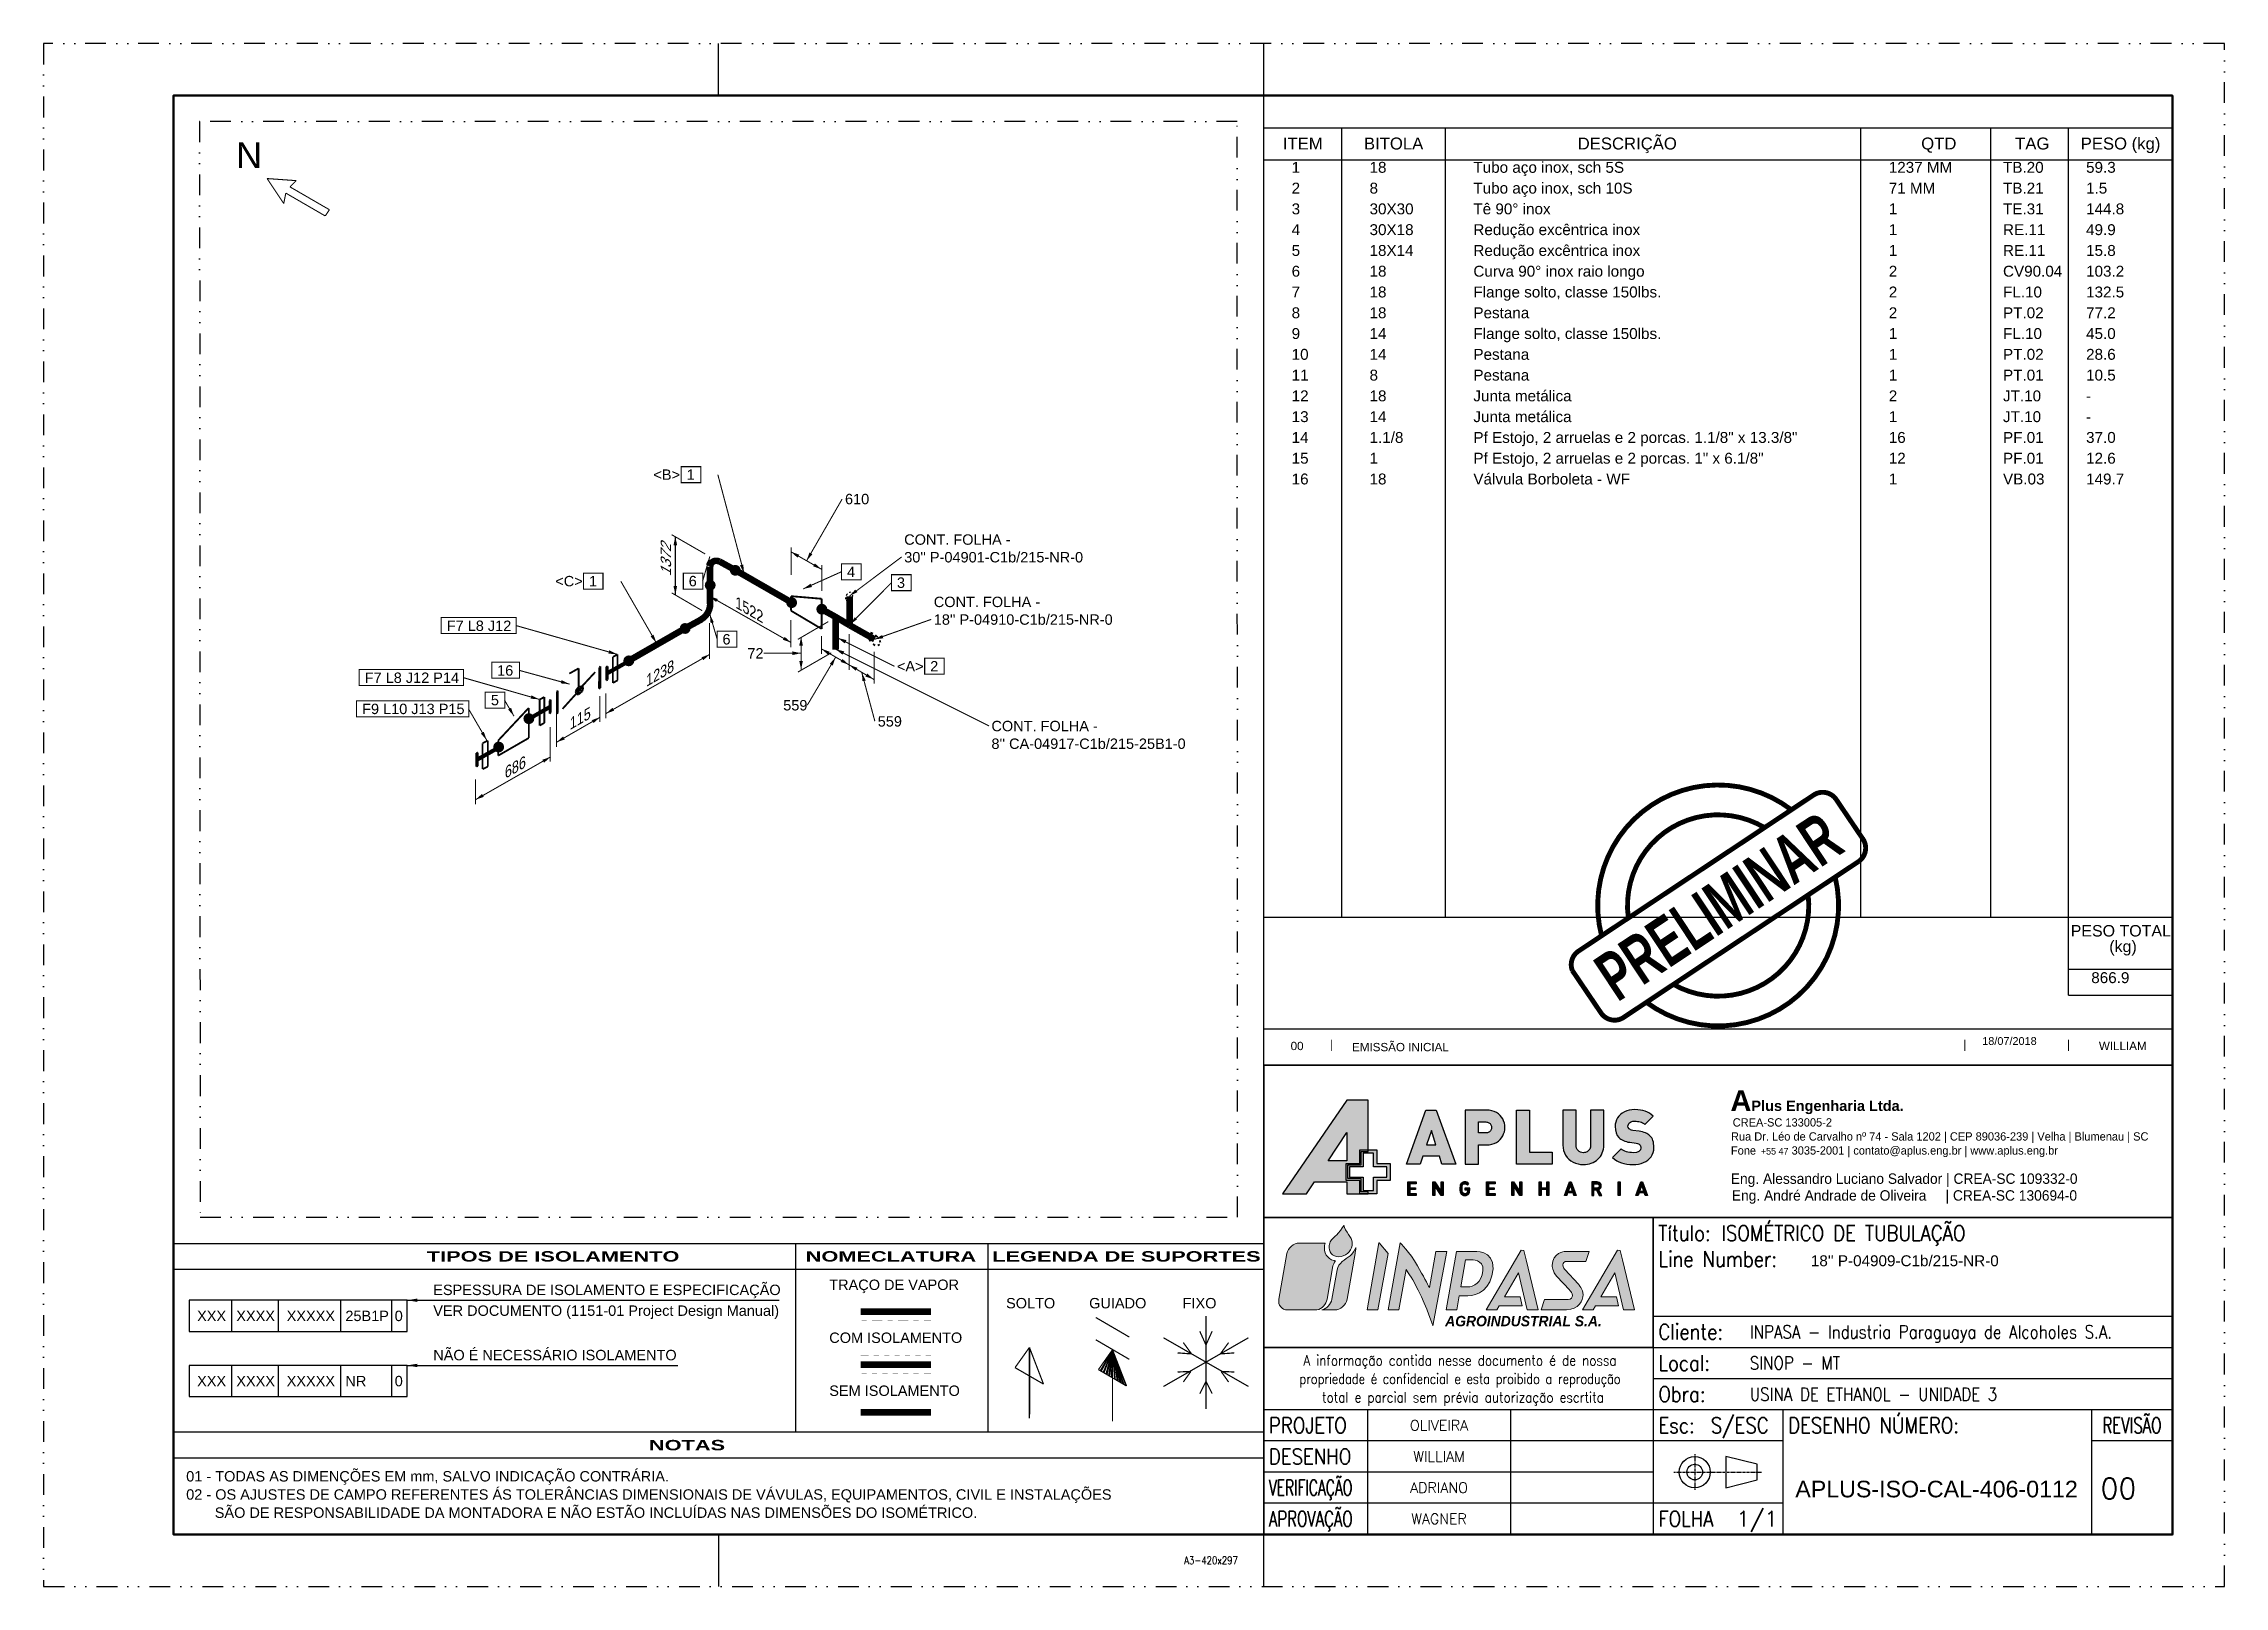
# Paper-space layout '420x297' of a CAD drawing. Extents: x 0 to 420, y 0 to 297.
# The model-space entities are those that its viewports show. They can reach past a viewport. Long polylines and large blocks are cut down to what shows.
import ezdxf
from ezdxf.enums import TextEntityAlignment as Align

# ---------------------------------------------------------------- set-up
doc = ezdxf.new("R2010")
doc.units = 0
doc.header["$MEASUREMENT"] = 0
doc.linetypes.add('CENTER', pattern=[2, 1.25, -0.25, 0.25, -0.25])
doc.linetypes.add('LIMITE', pattern=[10, 4, -2, 0, -2, 0, -2])
doc.layers.get('0').update_dxf_attribs({"linetype": 'CONTINUOUS'})
for name, color, linetype in [('A-BORDA', 251, 'LIMITE'), ('A-COTA', 7, 'CONTINUOUS'), ('A-FOLHA', 8, 'CONTINUOUS'), ('A-LOGO', 7, 'CONTINUOUS'), ('A-TEXTO', 7, 'CONTINUOUS'), ('BACKING', 7, 'CONTINUOUS'), ('DIM-LINES', 7, 'CONTINUOUS'), ('DIM-TEXT', 7, 'CONTINUOUS'), ('FITTINGS', 7, 'CONTINUOUS'), ('FRAME', 7, 'CONTINUOUS'), ('ISO-TEXT', 7, 'CONTINUOUS'), ('LEYENDA', 7, 'CONTINUOUS'), ('MAT-LIST', 7, 'CONTINUOUS'), ('PIPE', 7, 'CONTINUOUS'), ('Text', 7, 'CONTINUOUS'), ('WELDS', 7, 'CONTINUOUS')]:
    doc.layers.add(name, color=color, linetype=linetype)
doc.styles.add('Aplus', font='romans.shx')
doc.styles.add('ARIAL', font='arial.ttf', dxfattribs={"width": 0.86, "height": 2.3})
doc.styles.add('CL200N', font='', dxfattribs={"height": 3.5})
doc.styles.add('CL60R', font='arial.ttf', dxfattribs={"height": 1.6})
doc.styles.add('CL60S', font='ROMANS.SHX', dxfattribs={"width": 0.8, "height": 1.5})
doc.styles.add('CL80N', font='', dxfattribs={"height": 2})
doc.styles.add('CL80R', font='arial.ttf', dxfattribs={"height": 2})
doc.styles.add('ROMANS', font='romans.shx', dxfattribs={"width": 0.8})
doc.styles.get('CL200N').set_extended_font_data('Arial', bold=True)
doc.styles.get('CL80N').set_extended_font_data('Arial', bold=True)
doc.dimstyles.new('Aplus', dxfattribs={"dimtxt": 1.25, "dimasz": 2, "dimexe": 2, "dimexo": 1, "dimgap": 1, "dimtad": 1, "dimdec": 0, "dimzin": 0, "dimdsep": 46, "dimtxsty": 'Aplus', "dimcen": 0, "dimclrd": 256, "dimclre": 256, "dimclrt": 256, "dimadec": 0, "dimazin": 0, "dimtfac": 1, "dimtdec": 0, "dimtofl": 0, "dimtmove": 0, "dimatfit": 3, "dimfxl": 1, "dimtfill": 1, "dimtolj": 1, "dimtzin": 0, "dimlwd": -1, "dimarcsym": 0})

psp = doc.layouts.new('420x297')

# ---------------------------------------------------------------- texts
at = {"layer": 'A-FOLHA', "color": 7, "style": 'ARIAL'}
for s, height, p in [('ITEM', 2.3, (242.5, 276.62)), ('BITOLA', 2.3, (260, 276.62)), ('DESCRIÇÃO', 2.3, (305, 276.62)), ('QTD', 2.3, (365, 276.62)), ('TAG', 2.3, (383, 276.62)), ('PESO (kg)', 2.3, (400, 276.62)), ('PESO TOTAL ', 2.2, (400.48, 125.11)), ('(kg)', 2.2, (400.48, 122.11))]:
    psp.add_text(s, height=height, dxfattribs=at).set_placement(p, align=Align.CENTER)

msp = doc.modelspace()

# ---------------------------------------------------------------- texts
at = {"layer": 'BACKING', "color": 7, "style": 'ARIAL'}
for s, height, p in [('866.9', 2.1, (394, 101)), ('18/07/2018', 1.5, (373, 89.1)), ("18'' P-04909-C1b/215-NR-0", 2.1, (340, 46.5)), ('APLUS-ISO-CAL-406-0112', 3.2, (337, 2))]:
    msp.add_text(s, height=height, dxfattribs=at).set_placement(p)
at = {"layer": 'DIM-TEXT', "style": 'ARIAL'}
for s, p in [('610', (149.3, 198.3)), ('72', (130.5, 168.6)), ('559', (137.4, 158.6)), ('559', (155.6, 155.5))]:
    msp.add_text(s, height=2, dxfattribs=at).set_placement(p)
for s, rotation, oblique, p in [('1372', 90, 30, (115.8, 184.4)), ('1522', -30, -30, (128.2, 178.4)), ('1238', 30, 30, (111, 163.1)), ('115', 30, 30, (96.3, 154.8)), ('686', 30, 30, (83.8, 145.4))]:
    msp.add_text(s, height=2, rotation=rotation, dxfattribs=dict(at, oblique=oblique)).set_placement(p)
at = {"layer": 'FRAME', "style": 'ARIAL'}
msp.add_text('N', height=5, dxfattribs=at).set_placement((32, 263))
at = {"layer": 'ISO-TEXT', "style": 'ARIAL'}
for s, p in [('<B>', (112.4, 203)), ('1', (118.8, 203)), ("30'' P-04901-C1b/215-NR-0", (160.7, 187.1)), ('CONT. FOLHA -', (160.7, 190.5)), ('4', (149.7, 184.3)), ('<C>', (93.5, 182.5)), ('1', (100, 182.5)), ('6', (119.2, 182.5)), ('3', (159.3, 182.2)), ('CONT. FOLHA -', (166.4, 178.5)), ("18'' P-04910-C1b/215-NR-0", (166.4, 175.1)), ('F7 L8 J12', (72.6, 173.9)), ('6', (125.7, 171.3)), ('<A>', (159.3, 166.1)), ('2', (165.7, 166.1)), ('F7 L8 J12 P14', (56.8, 163.9)), ('16', (82.3, 165.3)), ('F9 L10 J13 P15', (56.3, 157.9)), ('5', (81.1, 159.6)), ('CONT. FOLHA -', (177.5, 154.6)), ("8'' CA-04917-C1b/215-25B1-0", (177.5, 151.2))]:
    msp.add_text(s, height=2, dxfattribs=at).set_placement(p)
at = {"layer": 'MAT-LIST', "style": 'ARIAL'}
for s, p in [('1', (240, 257)), ('18', (255, 257)), ('Tubo aço inox, sch 5S', (275, 257)), ('1237 MM', (355, 257)), ('TB.20', (377, 257)), ('59.3', (393, 257)), ('2', (240, 253)), ('8', (255, 253)), ('Tubo aço inox, sch 10S', (275, 253)), ('71 MM', (355, 253)), ('TB.21', (377, 253)), ('1.5', (393, 253)), ('3', (240, 249)), ('30X30', (255, 249)), ('Tê 90° inox', (275, 249)), ('1', (355, 249)), ('TE.31', (377, 249)), ('144.8', (393, 249)), ('4', (240, 245)), ('30X18', (255, 245)), ('Redução excêntrica inox', (275, 245)), ('1', (355, 245)), ('RE.11', (377, 245)), ('49.9', (393, 245)), ('5', (240, 241)), ('18X14', (255, 241)), ('Redução excêntrica inox', (275, 241)), ('1', (355, 241)), ('RE.11', (377, 241)), ('15.8', (393, 241)), ('6', (240, 237)), ('18', (255, 237)), ('Curva 90° inox raio longo', (275, 237)), ('Flange solto, classe 150lbs.', (275, 233)), ('2', (355, 237)), ('CV90.04', (377, 237)), ('103.2', (393, 237)), ('8', (240, 229)), ('7', (240, 233)), ('18', (255, 233)), ('18', (255, 229)), ('Pestana', (275, 229)), ('2', (355, 233)), ('2', (355, 229)), ('FL.10', (377, 233)), ('PT.02', (377, 229)), ('77.2', (393, 229)), ('132.5', (393, 233)), ('9', (240, 225)), ('14', (255, 225)), ('Flange solto, classe 150lbs.', (275, 225)), ('1', (355, 225)), ('FL.10', (377, 225)), ('45.0', (393, 225)), ('10', (240, 221)), ('14', (255, 221)), ('Pestana', (275, 221)), ('1', (355, 221)), ('PT.02', (377, 221)), ('28.6', (393, 221)), ('11', (240, 217)), ('8', (255, 217)), ('Pestana', (275, 217)), ('1', (355, 217)), ('PT.01', (377, 217)), ('10.5', (393, 217)), ('12', (240, 213)), ('18', (255, 213)), ('Junta metálica', (275, 213)), ('2', (355, 213)), ('JT.10', (377, 213)), ('13', (240, 209)), ('14', (255, 209)), ('Junta metálica', (275, 209)), ('1', (355, 209)), ('JT.10', (377, 209)), ('-', (393, 213)), ('14', (240, 205)), ('1.1/8', (255, 205)), ('Pf Estojo, 2 arruelas e 2 porcas. 1.1/8" x 13.3/8"', (275, 205)), ('16', (355, 205)), ('PF.01', (377, 205)), ('37.0', (393, 205)), ('-', (393, 209)), ('15', (240, 201)), ('1', (255, 201)), ('Pf Estojo, 2 arruelas e 2 porcas. 1" x 6.1/8"', (275, 201)), ('12', (355, 201)), ('PF.01', (377, 201)), ('12.6', (393, 201)), ('16', (240, 197)), ('18', (255, 197)), ('Válvula Borboleta - WF', (275, 197)), ('1', (355, 197)), ('VB.03', (377, 197)), ('149.7', (393, 197))]:
    msp.add_text(s, height=2.1, dxfattribs=at).set_placement(p)

# ---------------------------------------------------------------- blocks, each defined once
blk = doc.blocks.new('A3-420x297')
at = {"layer": 'A-FOLHA', "color": 144, "true_color": 0x0160a3}
for p, q in [((130, 287), (130, 297)), ((235, 0), (235, 297)), ((130, 10), (130, 0))]:
    blk.add_line(p, q, dxfattribs=at)
at = {"layer": 'A-FOLHA', "linetype": 'LIMITE'}
blk.add_lwpolyline([(420, 0), (420, 297), (0, 297), (0, 0)], close=True, dxfattribs=at)
at = {"layer": 'A-FOLHA', "color": 144, "lineweight": 50, "true_color": 0x0160a3}
blk.add_lwpolyline([(410, 10), (410, 287), (25, 287), (25, 10), (410, 10)], dxfattribs=at)
at = {"layer": 'A-FOLHA', "color": 144, "true_color": 0x0160a3, "style": 'CL60S', "width": 0.8, "flags": 8}
blk.add_attdef('FORMATO', text='', height=1.5, dxfattribs=at).set_placement((230, 5), align=Align.MIDDLE_RIGHT)
blk = doc.blocks.new('block 2')
at = {"layer": 'A-FOLHA', "true_color": 0xc1c1c1}
h = blk.add_hatch(color=9, dxfattribs=at)
h.dxf.hatch_style = 2
edge = h.paths.add_edge_path()
edge.add_spline(control_points=[(7.139, 33.905), (7.108, 33.907), (7.08, 33.913), (7.08, 33.913), (6.827, 33.975), (6.672, 34.212), (6.722, 34.495), (6.728, 34.526), (6.736, 34.556), (6.746, 34.586), (6.746, 34.586), (5.752, 34.586), (5.752, 34.586), (5.527, 34.586), (5.31, 34.401), (5.27, 34.176), (5.27, 34.176), (4.96, 32.419), (4.96, 32.419), (4.921, 32.194), (5.073, 32.009), (5.298, 32.009), (5.298, 32.009), (6.427, 32.009), (6.427, 32.009), (6.617, 32.056), (6.782, 32.222), (6.817, 32.418), (6.817, 32.418), (7.043, 33.704), (7.043, 33.704), (7.081, 33.808), (7.139, 33.905), (7.139, 33.905)], knot_values=[0, 0, 0, 0, 1, 1, 1, 2, 2, 2, 3, 3, 3, 4, 4, 4, 5, 5, 5, 6, 6, 6, 7, 7, 7, 8, 8, 8, 9, 9, 9, 10, 10, 10, 11, 11, 11, 11], degree=3, periodic=0)
at = {"layer": 'A-FOLHA', "true_color": 0xf9b50c}
h = blk.add_hatch(color=40, dxfattribs=at)
h.dxf.hatch_style = 2
edge = h.paths.add_edge_path()
edge.add_spline(control_points=[(7.786, 34.611), (7.786, 34.611), (7.786, 34.612), (7.786, 34.612), (7.786, 34.612), (7.786, 34.613), (7.786, 34.613), (7.786, 34.796), (7.508, 35.024), (7.464, 35.27), (7.464, 35.27), (7.367, 35.093), (7.245, 34.964), (7.171, 34.885), (7.086, 34.816), (7.02, 34.741), (7.02, 34.74), (7.019, 34.74), (7.019, 34.739), (6.978, 34.692), (6.944, 34.642), (6.926, 34.586), (6.926, 34.586), (6.926, 34.585), (6.926, 34.585), (6.915, 34.555), (6.906, 34.525), (6.9, 34.493), (6.857, 34.25), (7.02, 34.053), (7.263, 34.053), (7.507, 34.053), (7.739, 34.25), (7.782, 34.493), (7.789, 34.534), (7.79, 34.574), (7.786, 34.611)], knot_values=[0, 0, 0, 0, 1, 1, 1, 2, 2, 2, 3, 3, 3, 4, 4, 4, 5, 5, 5, 6, 6, 6, 7, 7, 7, 8, 8, 8, 9, 9, 9, 10, 10, 10, 11, 11, 11, 12, 12, 12, 12], degree=3, periodic=0)
at = {"layer": 'A-FOLHA', "true_color": 0x003a82}
h = blk.add_hatch(color=156, dxfattribs=at)
h.dxf.hatch_style = 2
h.paths.add_polyline_path([(8.819, 34.597), (8.816, 34.597), (8.355, 32.019), (8.771, 32.019), (9.165, 34.181)])
h = blk.add_hatch(color=156, dxfattribs=at)
h.dxf.hatch_style = 2
edge = h.paths.add_edge_path()
edge.add_spline(control_points=[(11.012, 34.26), (11.012, 34.26), (10.756, 32.871), (10.756, 32.871), (10.688, 33.005), (10.529, 33.313), (10.3, 33.71), (9.99, 34.248), (9.63, 34.597), (9.63, 34.597), (9.63, 34.597), (9.169, 32.019), (9.169, 32.019), (9.169, 32.019), (9.584, 32.019), (9.584, 32.019), (9.584, 32.019), (9.858, 33.563), (9.858, 33.563), (9.959, 33.428), (10.125, 33.178), (10.327, 32.77), (10.665, 32.091), (10.897, 31.393), (10.897, 31.393), (10.897, 31.393), (11.427, 34.26), (11.427, 34.26), (11.427, 34.26), (11.012, 34.26), (11.012, 34.26)], knot_values=[0, 0, 0, 0, 1, 1, 1, 2, 2, 2, 3, 3, 3, 4, 4, 4, 5, 5, 5, 6, 6, 6, 7, 7, 7, 8, 8, 8, 9, 9, 9, 10, 10, 10, 10], degree=3, periodic=0)
h = blk.add_hatch(color=156, dxfattribs=at)
h.dxf.hatch_style = 2
edge = h.paths.add_edge_path()
edge.add_spline(control_points=[(7.709, 34.094), (7.505, 33.951), (7.249, 33.819), (7.202, 33.554), (7.202, 33.554), (7.202, 33.554), (7.202, 33.554), (7.202, 33.554), (7.002, 32.418), (7.002, 32.418), (6.967, 32.222), (6.802, 32.056), (6.612, 32.009), (6.612, 32.009), (7.103, 32.009), (7.103, 32.009), (7.328, 32.009), (7.545, 32.194), (7.585, 32.419), (7.585, 32.419), (7.895, 34.176), (7.895, 34.176), (7.906, 34.236), (7.93, 34.333), (7.926, 34.414), (7.893, 34.323), (7.798, 34.156), (7.709, 34.094)], knot_values=[0, 0, 0, 0, 1, 1, 1, 2, 2, 2, 3, 3, 3, 4, 4, 4, 5, 5, 5, 6, 6, 6, 7, 7, 7, 8, 8, 8, 9, 9, 9, 9], degree=3, periodic=0)
h = blk.add_hatch(color=156, dxfattribs=at)
h.dxf.hatch_style = 2
edge = h.paths.add_edge_path()
edge.add_spline(control_points=[(12.457, 34.26), (12.457, 34.26), (12.443, 34.261), (12.443, 34.261), (12.443, 34.261), (12.041, 34.261), (12.041, 34.261), (12.041, 34.261), (12.01, 34.26), (12.01, 34.26), (12.01, 34.26), (11.796, 34.26), (11.796, 34.26), (11.796, 34.26), (11.399, 32.01), (11.399, 32.01), (11.399, 32.01), (11.814, 32.01), (11.814, 32.01), (11.814, 32.01), (11.909, 32.547), (11.909, 32.547), (12.02, 32.547), (12.154, 32.547), (12.243, 32.547), (12.598, 32.547), (13.149, 32.807), (13.209, 33.591), (13.266, 34.33), (12.457, 34.26), (12.457, 34.26)], knot_values=[0, 0, 0, 0, 1, 1, 1, 2, 2, 2, 3, 3, 3, 4, 4, 4, 5, 5, 5, 6, 6, 6, 7, 7, 7, 8, 8, 8, 9, 9, 9, 10, 10, 10, 10], degree=3, periodic=0)
edge = h.paths.add_edge_path()
edge.add_spline(control_points=[(12.82, 33.528), (12.784, 33.054), (12.45, 32.896), (12.235, 32.896), (12.163, 32.896), (12.042, 32.896), (11.971, 32.896), (11.971, 32.896), (12.154, 33.933), (12.154, 33.933), (12.154, 33.933), (12.356, 33.933), (12.356, 33.933), (12.356, 33.933), (12.365, 33.933), (12.365, 33.933), (12.365, 33.933), (12.854, 33.975), (12.82, 33.528)], knot_values=[0, 0, 0, 0, 1, 1, 1, 2, 2, 2, 3, 3, 3, 4, 4, 4, 5, 5, 5, 6, 6, 6, 6], degree=3, periodic=0)
h = blk.add_hatch(color=156, dxfattribs=at)
h.dxf.hatch_style = 2
h.paths.add_polyline_path([(14.527, 32.01), (14.942, 32.01), (14.489, 33.939), (14.395, 34.304), (14.292, 34.308), (14.074, 33.939), (12.94, 32.01), (13.355, 32.01), (13.451, 32.173), (14.331, 32.173), (14.258, 32.52), (13.655, 32.52), (14.192, 33.433)])
h = blk.add_hatch(color=156, dxfattribs=at)
h.dxf.hatch_style = 2
edge = h.paths.add_edge_path()
edge.add_spline(control_points=[(15.989, 33.877), (15.989, 33.877), (16.79, 33.877), (16.79, 33.877), (16.79, 33.877), (16.907, 34.257), (16.907, 34.257), (16.907, 34.257), (16.089, 34.257), (16.089, 34.257), (16.089, 34.257), (16.089, 34.259), (16.089, 34.259), (16.089, 34.259), (15.972, 34.259), (15.972, 34.259), (15.972, 34.259), (15.488, 34.223), (15.488, 33.716), (15.488, 33.716), (15.493, 33.483), (15.668, 33.295), (15.842, 33.107), (16.196, 32.735), (16.196, 32.735), (16.196, 32.735), (16.268, 32.654), (16.268, 32.569), (16.268, 32.484), (16.223, 32.408), (16.107, 32.408), (16.102, 32.408), (16.097, 32.407), (16.092, 32.406), (16.092, 32.406), (15.193, 32.406), (15.193, 32.406), (15.193, 32.406), (15.069, 32.019), (15.069, 32.019), (15.069, 32.019), (15.853, 32.019), (15.853, 32.019), (15.908, 32.021), (15.967, 32.018), (16.039, 32.018), (16.515, 32.018), (16.68, 32.381), (16.68, 32.596), (16.68, 32.811), (16.501, 32.999), (16.501, 32.999), (16.501, 32.999), (15.977, 33.569), (15.977, 33.569), (15.977, 33.569), (15.896, 33.654), (15.896, 33.743), (15.896, 33.829), (15.982, 33.874), (15.989, 33.877)], knot_values=[0, 0, 0, 0, 1, 1, 1, 2, 2, 2, 3, 3, 3, 4, 4, 4, 5, 5, 5, 6, 6, 6, 7, 7, 7, 8, 8, 8, 9, 9, 9, 10, 10, 10, 11, 11, 11, 12, 12, 12, 13, 13, 13, 14, 14, 14, 15, 15, 15, 16, 16, 16, 17, 17, 17, 18, 18, 18, 19, 19, 19, 20, 20, 20, 20], degree=3, periodic=0)
h = blk.add_hatch(color=156, dxfattribs=at)
h.dxf.hatch_style = 2
h.paths.add_polyline_path([(18.237, 32.01), (18.653, 32.01), (18.2, 33.939), (18.105, 34.304), (18.002, 34.308), (17.784, 33.939), (16.65, 32.01), (17.066, 32.01), (17.162, 32.173), (18.042, 32.173), (17.969, 32.52), (17.366, 32.52), (17.903, 33.433)])
at = {"layer": 'A-FOLHA', "lineweight": 0}
for points in [[(8.819, 34.597), (8.816, 34.597), (8.355, 32.019), (8.771, 32.019), (9.165, 34.181), (8.819, 34.597)], [(12.083, 34.252), (12.083, 34.252)], [(14.527, 32.01), (14.942, 32.01), (14.489, 33.939), (14.395, 34.304), (14.292, 34.308), (14.074, 33.939), (12.94, 32.01), (13.355, 32.01), (13.451, 32.173), (14.331, 32.173), (14.258, 32.52), (13.655, 32.52), (14.192, 33.433), (14.527, 32.01)], [(18.237, 32.01), (18.653, 32.01), (18.2, 33.939), (18.105, 34.304), (18.002, 34.308), (17.784, 33.939), (16.65, 32.01), (17.066, 32.01), (17.162, 32.173), (18.042, 32.173), (17.969, 32.52), (17.366, 32.52), (17.903, 33.433), (18.237, 32.01)]]:
    blk.add_lwpolyline(points, dxfattribs=at)
for points, knots in [([(7.139, 33.905), (7.108, 33.907), (7.08, 33.913), (7.08, 33.913), (6.827, 33.975), (6.672, 34.212), (6.722, 34.495), (6.728, 34.526), (6.736, 34.556), (6.746, 34.586), (6.746, 34.586), (5.752, 34.586), (5.752, 34.586), (5.527, 34.586), (5.31, 34.401), (5.27, 34.176), (5.27, 34.176), (4.96, 32.419), (4.96, 32.419), (4.921, 32.194), (5.073, 32.009), (5.298, 32.009), (5.298, 32.009), (6.427, 32.009), (6.427, 32.009), (6.617, 32.056), (6.782, 32.222), (6.817, 32.418), (6.817, 32.418), (7.043, 33.704), (7.043, 33.704), (7.081, 33.808), (7.139, 33.905), (7.139, 33.905)], [0, 0, 0, 0, 1, 1, 1, 2, 2, 2, 3, 3, 3, 4, 4, 4, 5, 5, 5, 6, 6, 6, 7, 7, 7, 8, 8, 8, 9, 9, 9, 10, 10, 10, 11, 11, 11, 11]), ([(7.786, 34.611), (7.786, 34.611), (7.786, 34.612), (7.786, 34.612), (7.786, 34.612), (7.786, 34.613), (7.786, 34.613), (7.786, 34.796), (7.508, 35.024), (7.464, 35.27), (7.464, 35.27), (7.367, 35.093), (7.245, 34.964), (7.171, 34.885), (7.086, 34.816), (7.02, 34.741), (7.02, 34.74), (7.019, 34.74), (7.019, 34.739), (6.978, 34.692), (6.944, 34.642), (6.926, 34.586), (6.926, 34.586), (6.926, 34.585), (6.926, 34.585), (6.915, 34.555), (6.906, 34.525), (6.9, 34.493), (6.857, 34.25), (7.02, 34.053), (7.263, 34.053), (7.507, 34.053), (7.739, 34.25), (7.782, 34.493), (7.789, 34.534), (7.79, 34.574), (7.786, 34.611)], [0, 0, 0, 0, 1, 1, 1, 2, 2, 2, 3, 3, 3, 4, 4, 4, 5, 5, 5, 6, 6, 6, 7, 7, 7, 8, 8, 8, 9, 9, 9, 10, 10, 10, 11, 11, 11, 12, 12, 12, 12]), ([(11.012, 34.26), (11.012, 34.26), (10.756, 32.871), (10.756, 32.871), (10.688, 33.005), (10.529, 33.313), (10.3, 33.71), (9.99, 34.248), (9.63, 34.597), (9.63, 34.597), (9.63, 34.597), (9.169, 32.019), (9.169, 32.019), (9.169, 32.019), (9.584, 32.019), (9.584, 32.019), (9.584, 32.019), (9.858, 33.563), (9.858, 33.563), (9.959, 33.428), (10.125, 33.178), (10.327, 32.77), (10.665, 32.091), (10.897, 31.393), (10.897, 31.393), (10.897, 31.393), (11.427, 34.26), (11.427, 34.26), (11.427, 34.26), (11.012, 34.26), (11.012, 34.26)], [0, 0, 0, 0, 1, 1, 1, 2, 2, 2, 3, 3, 3, 4, 4, 4, 5, 5, 5, 6, 6, 6, 7, 7, 7, 8, 8, 8, 9, 9, 9, 10, 10, 10, 10]), ([(7.709, 34.094), (7.505, 33.951), (7.249, 33.819), (7.202, 33.554), (7.202, 33.554), (7.202, 33.554), (7.202, 33.554), (7.202, 33.554), (7.002, 32.418), (7.002, 32.418), (6.967, 32.222), (6.802, 32.056), (6.612, 32.009), (6.612, 32.009), (7.103, 32.009), (7.103, 32.009), (7.328, 32.009), (7.545, 32.194), (7.585, 32.419), (7.585, 32.419), (7.895, 34.176), (7.895, 34.176), (7.906, 34.236), (7.93, 34.333), (7.926, 34.414), (7.893, 34.323), (7.798, 34.156), (7.709, 34.094)], [0, 0, 0, 0, 1, 1, 1, 2, 2, 2, 3, 3, 3, 4, 4, 4, 5, 5, 5, 6, 6, 6, 7, 7, 7, 8, 8, 8, 9, 9, 9, 9]), ([(12.457, 34.26), (12.457, 34.26), (12.443, 34.261), (12.443, 34.261), (12.443, 34.261), (12.041, 34.261), (12.041, 34.261), (12.041, 34.261), (12.01, 34.26), (12.01, 34.26), (12.01, 34.26), (11.796, 34.26), (11.796, 34.26), (11.796, 34.26), (11.399, 32.01), (11.399, 32.01), (11.399, 32.01), (11.814, 32.01), (11.814, 32.01), (11.814, 32.01), (11.909, 32.547), (11.909, 32.547), (12.02, 32.547), (12.154, 32.547), (12.243, 32.547), (12.598, 32.547), (13.149, 32.807), (13.209, 33.591), (13.266, 34.33), (12.457, 34.26), (12.457, 34.26)], [0, 0, 0, 0, 1, 1, 1, 2, 2, 2, 3, 3, 3, 4, 4, 4, 5, 5, 5, 6, 6, 6, 7, 7, 7, 8, 8, 8, 9, 9, 9, 10, 10, 10, 10]), ([(12.82, 33.528), (12.784, 33.054), (12.45, 32.896), (12.235, 32.896), (12.163, 32.896), (12.042, 32.896), (11.971, 32.896), (11.971, 32.896), (12.154, 33.933), (12.154, 33.933), (12.154, 33.933), (12.356, 33.933), (12.356, 33.933), (12.356, 33.933), (12.365, 33.933), (12.365, 33.933), (12.365, 33.933), (12.854, 33.975), (12.82, 33.528)], [0, 0, 0, 0, 1, 1, 1, 2, 2, 2, 3, 3, 3, 4, 4, 4, 5, 5, 5, 6, 6, 6, 6]), ([(15.989, 33.877), (15.989, 33.877), (16.79, 33.877), (16.79, 33.877), (16.79, 33.877), (16.907, 34.257), (16.907, 34.257), (16.907, 34.257), (16.089, 34.257), (16.089, 34.257), (16.089, 34.257), (16.089, 34.259), (16.089, 34.259), (16.089, 34.259), (15.972, 34.259), (15.972, 34.259), (15.972, 34.259), (15.488, 34.223), (15.488, 33.716), (15.488, 33.716), (15.493, 33.483), (15.668, 33.295), (15.842, 33.107), (16.196, 32.735), (16.196, 32.735), (16.196, 32.735), (16.268, 32.654), (16.268, 32.569), (16.268, 32.484), (16.223, 32.408), (16.107, 32.408), (16.102, 32.408), (16.097, 32.407), (16.092, 32.406), (16.092, 32.406), (15.193, 32.406), (15.193, 32.406), (15.193, 32.406), (15.069, 32.019), (15.069, 32.019), (15.069, 32.019), (15.853, 32.019), (15.853, 32.019), (15.908, 32.021), (15.967, 32.018), (16.039, 32.018), (16.515, 32.018), (16.68, 32.381), (16.68, 32.596), (16.68, 32.811), (16.501, 32.999), (16.501, 32.999), (16.501, 32.999), (15.977, 33.569), (15.977, 33.569), (15.977, 33.569), (15.896, 33.654), (15.896, 33.743), (15.896, 33.829), (15.982, 33.874), (15.989, 33.877)], [0, 0, 0, 0, 1, 1, 1, 2, 2, 2, 3, 3, 3, 4, 4, 4, 5, 5, 5, 6, 6, 6, 7, 7, 7, 8, 8, 8, 9, 9, 9, 10, 10, 10, 11, 11, 11, 12, 12, 12, 13, 13, 13, 14, 14, 14, 15, 15, 15, 16, 16, 16, 17, 17, 17, 18, 18, 18, 19, 19, 19, 20, 20, 20, 20])]:
    blk.add_open_spline(points, degree=3, knots=knots, dxfattribs=at)
blk = doc.blocks.new('A$C7091535A')
at = {"layer": 'A-LOGO', "true_color": 0x3856ff}
h = blk.add_hatch(color=160, dxfattribs=at)
h.paths.add_polyline_path([(-166.22, 75.96), (-166.22, 78.53), (-168.8, 78.53), (-168.8, 81.14), (-166.22, 81.14), (-166.22, 83.72), (-164.93, 83.72), (-164.93, 93.57), (-168.98, 93.57), (-181.38, 75.57), (-176.77, 75.57), (-175.25, 77.88), (-168.98, 77.88), (-168.98, 75.57), (-164.93, 75.57), (-164.93, 75.96)])
h.paths.add_polyline_path([(-168.98, 81.94), (-172.58, 81.94), (-168.98, 87.4)])
h = blk.add_hatch(color=160, dxfattribs=at)
h.dxf.hatch_style = 2
h.paths.add_polyline_path([(-148.02, 81.3), (-150.69, 81.3), (-151.17, 82.84), (-154.37, 82.84), (-154.88, 81.3), (-157.55, 81.3), (-153.77, 91.69), (-151.8, 91.69)])
h.paths.add_polyline_path([(-151.84, 84.98), (-152.72, 87.75), (-153.65, 84.98)])
h = blk.add_hatch(color=160, dxfattribs=at)
h.dxf.hatch_style = 2
edge = h.paths.add_edge_path()
edge.add_spline(control_points=[(-138.57, 88.35), (-138.57, 87.76), (-138.71, 87.22), (-138.99, 86.71), (-139.27, 86.2), (-139.67, 85.79), (-140.21, 85.48), (-140.74, 85.16), (-141.38, 85), (-142.12, 85), (-142.12, 85), (-143.68, 85), (-143.68, 85), (-143.68, 85), (-143.68, 81.3), (-143.68, 81.3), (-143.68, 81.3), (-146.24, 81.3), (-146.24, 81.3), (-146.24, 81.3), (-146.24, 91.69), (-146.24, 91.69), (-146.24, 91.69), (-142.12, 91.69), (-142.12, 91.69), (-141.37, 91.69), (-140.74, 91.54), (-140.2, 91.22), (-139.67, 90.91), (-139.27, 90.5), (-138.99, 89.99), (-138.71, 89.49), (-138.57, 88.94), (-138.57, 88.35)], knot_values=[0, 0, 0, 0, 1, 1, 1, 2, 2, 2, 3, 3, 3, 4, 4, 4, 5, 5, 5, 6, 6, 6, 7, 7, 7, 8, 8, 8, 9, 9, 9, 10, 10, 10, 11, 11, 11, 11], degree=3, periodic=0)
edge = h.paths.add_edge_path()
edge.add_spline(control_points=[(-141.13, 88.34), (-141.13, 88.53), (-141.17, 88.7), (-141.26, 88.86), (-141.35, 89.02), (-141.47, 89.15), (-141.64, 89.25), (-141.81, 89.35), (-142.01, 89.4), (-142.23, 89.4), (-142.23, 89.4), (-143.68, 89.4), (-143.68, 89.4), (-143.68, 89.4), (-143.68, 87.3), (-143.68, 87.3), (-143.68, 87.3), (-142.23, 87.3), (-142.23, 87.3), (-142.01, 87.3), (-141.81, 87.35), (-141.64, 87.45), (-141.47, 87.54), (-141.35, 87.67), (-141.26, 87.83), (-141.17, 87.99), (-141.13, 88.16), (-141.13, 88.34)], knot_values=[0, 0, 0, 0, 1, 1, 1, 2, 2, 2, 3, 3, 3, 4, 4, 4, 5, 5, 5, 6, 6, 6, 7, 7, 7, 8, 8, 8, 9, 9, 9, 9], degree=3, periodic=0)
h = blk.add_hatch(color=160, dxfattribs=at)
h.dxf.hatch_style = 2
h.paths.add_polyline_path([(-129.44, 81.3), (-136.35, 81.3), (-136.35, 91.69), (-133.8, 91.69), (-133.8, 83.57), (-129.44, 83.57)])
h = blk.add_hatch(color=160, dxfattribs=at)
h.dxf.hatch_style = 2
edge = h.paths.add_edge_path()
edge.add_spline(control_points=[(-119.51, 84.95), (-119.51, 84.4), (-119.61, 83.9), (-119.81, 83.43), (-120.02, 82.96), (-120.3, 82.56), (-120.67, 82.23), (-121.04, 81.9), (-121.46, 81.65), (-121.94, 81.47), (-122.42, 81.3), (-122.93, 81.21), (-123.46, 81.21), (-124.17, 81.21), (-124.83, 81.37), (-125.43, 81.68), (-126.04, 81.98), (-126.52, 82.42), (-126.87, 82.99), (-127.22, 83.56), (-127.39, 84.21), (-127.39, 84.95), (-127.39, 84.95), (-127.39, 91.69), (-127.39, 91.69), (-127.39, 91.69), (-124.84, 91.69), (-124.84, 91.69), (-124.84, 91.69), (-124.84, 85), (-124.84, 85), (-124.84, 84.53), (-124.72, 84.16), (-124.47, 83.89), (-124.23, 83.62), (-123.89, 83.49), (-123.46, 83.49), (-123.18, 83.49), (-122.94, 83.55), (-122.72, 83.66), (-122.51, 83.78), (-122.34, 83.96), (-122.23, 84.19), (-122.12, 84.41), (-122.06, 84.69), (-122.06, 85), (-122.06, 85), (-122.06, 91.69), (-122.06, 91.69), (-122.06, 91.69), (-119.51, 91.69), (-119.51, 91.69), (-119.51, 91.69), (-119.51, 84.95), (-119.51, 84.95)], knot_values=[0, 0, 0, 0, 1, 1, 1, 2, 2, 2, 3, 3, 3, 4, 4, 4, 5, 5, 5, 6, 6, 6, 7, 7, 7, 8, 8, 8, 9, 9, 9, 10, 10, 10, 11, 11, 11, 12, 12, 12, 13, 13, 13, 14, 14, 14, 15, 15, 15, 16, 16, 16, 17, 17, 17, 18, 18, 18, 18], degree=3, periodic=0)
h = blk.add_hatch(color=160, dxfattribs=at)
h.dxf.hatch_style = 2
edge = h.paths.add_edge_path()
edge.add_spline(control_points=[(-109.87, 84.48), (-109.87, 83.8), (-110.05, 83.21), (-110.41, 82.72), (-110.77, 82.22), (-111.26, 81.85), (-111.87, 81.59), (-112.48, 81.34), (-113.15, 81.21), (-113.89, 81.21), (-114.75, 81.21), (-115.5, 81.31), (-116.13, 81.52), (-116.77, 81.72), (-117.33, 82.08), (-117.83, 82.58), (-117.83, 82.58), (-116.19, 84.22), (-116.19, 84.22), (-115.93, 83.96), (-115.6, 83.78), (-115.18, 83.66), (-114.76, 83.54), (-114.32, 83.49), (-113.87, 83.49), (-112.88, 83.49), (-112.38, 83.8), (-112.38, 84.42), (-112.38, 84.69), (-112.45, 84.89), (-112.59, 85.03), (-112.73, 85.18), (-112.96, 85.27), (-113.27, 85.31), (-113.27, 85.31), (-114.53, 85.49), (-114.53, 85.49), (-115.45, 85.62), (-116.15, 85.92), (-116.62, 86.41), (-117.09, 86.9), (-117.33, 87.59), (-117.33, 88.5), (-117.33, 89.13), (-117.18, 89.69), (-116.87, 90.19), (-116.56, 90.69), (-116.12, 91.08), (-115.55, 91.36), (-114.98, 91.64), (-114.31, 91.78), (-113.54, 91.78), (-112.77, 91.78), (-112.1, 91.68), (-111.53, 91.48), (-110.96, 91.28), (-110.46, 90.97), (-110.03, 90.54), (-110.03, 90.54), (-111.63, 88.93), (-111.63, 88.93), (-111.9, 89.2), (-112.19, 89.37), (-112.5, 89.44), (-112.81, 89.51), (-113.18, 89.55), (-113.61, 89.55), (-114.02, 89.55), (-114.33, 89.45), (-114.54, 89.25), (-114.76, 89.06), (-114.86, 88.84), (-114.86, 88.58), (-114.86, 88.4), (-114.79, 88.24), (-114.66, 88.1), (-114.5, 87.94), (-114.26, 87.83), (-113.94, 87.79), (-113.94, 87.79), (-112.69, 87.62), (-112.69, 87.62), (-111.78, 87.49), (-111.1, 87.2), (-110.64, 86.76), (-110.37, 86.5), (-110.18, 86.18), (-110.06, 85.81), (-109.93, 85.43), (-109.87, 84.99), (-109.87, 84.48)], knot_values=[0, 0, 0, 0, 1, 1, 1, 2, 2, 2, 3, 3, 3, 4, 4, 4, 5, 5, 5, 6, 6, 6, 7, 7, 7, 8, 8, 8, 9, 9, 9, 10, 10, 10, 11, 11, 11, 12, 12, 12, 13, 13, 13, 14, 14, 14, 15, 15, 15, 16, 16, 16, 17, 17, 17, 18, 18, 18, 19, 19, 19, 20, 20, 20, 21, 21, 21, 22, 22, 22, 23, 23, 23, 24, 24, 24, 25, 25, 25, 26, 26, 26, 27, 27, 27, 28, 28, 28, 29, 29, 29, 30, 30, 30, 30], degree=3, periodic=0)
h = blk.add_hatch(color=160, dxfattribs=at)
h.dxf.hatch_style = 2
h.paths.add_polyline_path([(-163.24, 75.56), (-166.51, 75.56), (-166.51, 78.16), (-169.11, 78.16), (-169.11, 81.43), (-166.51, 81.43), (-166.51, 84.03), (-163.24, 84.03), (-163.24, 81.43), (-160.64, 81.43), (-160.64, 78.16), (-163.24, 78.16)])
h.paths.add_polyline_path([(-165.87, 76.2), (-163.88, 76.2), (-163.88, 78.8), (-161.28, 78.8), (-161.28, 80.79), (-163.88, 80.79), (-163.88, 83.4), (-165.87, 83.4), (-165.87, 80.79), (-168.47, 80.79), (-168.47, 78.8), (-165.87, 78.8)])
at = {"layer": 'A-LOGO', "true_color": 0x58595b}
h = blk.add_hatch(color=251, dxfattribs=at)
h.dxf.hatch_style = 2
h.paths.add_polyline_path([(-155.63, 75.25), (-157.29, 75.25), (-157.29, 77.85), (-155.63, 77.85), (-155.63, 77.49), (-156.89, 77.49), (-156.89, 76.74), (-155.81, 76.74), (-155.81, 76.39), (-156.89, 76.39), (-156.89, 75.61), (-155.63, 75.61)])
h = blk.add_hatch(color=251, dxfattribs=at)
h.dxf.hatch_style = 2
h.paths.add_polyline_path([(-150.47, 75.25), (-150.83, 75.25), (-152.03, 77.08), (-152.03, 75.25), (-152.43, 75.25), (-152.43, 77.85), (-152.06, 77.85), (-150.86, 76.02), (-150.86, 77.85), (-150.47, 77.85)])
h = blk.add_hatch(color=251, dxfattribs=at)
h.dxf.hatch_style = 2
edge = h.paths.add_edge_path()
edge.add_spline(control_points=[(-145.35, 76.26), (-145.35, 76.09), (-145.36, 75.95), (-145.4, 75.83), (-145.43, 75.72), (-145.49, 75.62), (-145.58, 75.53), (-145.64, 75.46), (-145.7, 75.41), (-145.77, 75.37), (-145.85, 75.32), (-145.93, 75.29), (-146.02, 75.26), (-146.1, 75.24), (-146.19, 75.23), (-146.28, 75.23), (-146.37, 75.23), (-146.46, 75.24), (-146.54, 75.26), (-146.62, 75.28), (-146.7, 75.31), (-146.77, 75.36), (-146.84, 75.4), (-146.91, 75.45), (-146.97, 75.51), (-147.05, 75.59), (-147.1, 75.68), (-147.14, 75.77), (-147.18, 75.86), (-147.2, 75.97), (-147.21, 76.08), (-147.21, 76.19), (-147.22, 76.34), (-147.22, 76.55), (-147.22, 76.71), (-147.22, 76.83), (-147.21, 76.93), (-147.21, 77.02), (-147.2, 77.1), (-147.18, 77.18), (-147.17, 77.26), (-147.14, 77.33), (-147.11, 77.4), (-147.08, 77.46), (-147.03, 77.53), (-146.97, 77.59), (-146.78, 77.78), (-146.55, 77.87), (-146.28, 77.87), (-146.17, 77.87), (-146.07, 77.86), (-145.98, 77.83), (-145.89, 77.81), (-145.8, 77.77), (-145.73, 77.72), (-145.66, 77.67), (-145.58, 77.61), (-145.5, 77.53), (-145.5, 77.53), (-145.77, 77.26), (-145.77, 77.26), (-145.86, 77.35), (-145.94, 77.42), (-146.01, 77.46), (-146.08, 77.5), (-146.17, 77.52), (-146.28, 77.52), (-146.36, 77.52), (-146.43, 77.5), (-146.5, 77.47), (-146.57, 77.44), (-146.63, 77.4), (-146.67, 77.36), (-146.73, 77.29), (-146.78, 77.2), (-146.79, 77.09), (-146.81, 76.99), (-146.82, 76.81), (-146.82, 76.55), (-146.82, 76.29), (-146.81, 76.11), (-146.79, 76), (-146.78, 75.9), (-146.73, 75.81), (-146.67, 75.74), (-146.57, 75.64), (-146.44, 75.58), (-146.28, 75.58), (-146.11, 75.58), (-145.97, 75.64), (-145.87, 75.77), (-145.78, 75.86), (-145.74, 76), (-145.74, 76.18), (-145.74, 76.18), (-145.74, 76.32), (-145.74, 76.32), (-145.74, 76.32), (-146.28, 76.32), (-146.28, 76.32), (-146.28, 76.32), (-146.28, 76.65), (-146.28, 76.65), (-146.28, 76.65), (-145.35, 76.65), (-145.35, 76.65), (-145.35, 76.65), (-145.35, 76.26), (-145.35, 76.26)], knot_values=[0, 0, 0, 0, 1, 1, 1, 2, 2, 2, 3, 3, 3, 4, 4, 4, 5, 5, 5, 6, 6, 6, 7, 7, 7, 8, 8, 8, 9, 9, 9, 10, 10, 10, 11, 11, 11, 12, 12, 12, 13, 13, 13, 14, 14, 14, 15, 15, 15, 16, 16, 16, 17, 17, 17, 18, 18, 18, 19, 19, 19, 20, 20, 20, 21, 21, 21, 22, 22, 22, 23, 23, 23, 24, 24, 24, 25, 25, 25, 26, 26, 26, 27, 27, 27, 28, 28, 28, 29, 29, 29, 30, 30, 30, 31, 31, 31, 32, 32, 32, 33, 33, 33, 34, 34, 34, 35, 35, 35, 36, 36, 36, 36], degree=3, periodic=0)
h = blk.add_hatch(color=251, dxfattribs=at)
h.dxf.hatch_style = 2
h.paths.add_polyline_path([(-140.46, 75.25), (-142.12, 75.25), (-142.12, 77.85), (-140.46, 77.85), (-140.46, 77.49), (-141.72, 77.49), (-141.72, 76.74), (-140.64, 76.74), (-140.64, 76.39), (-141.72, 76.39), (-141.72, 75.61), (-140.46, 75.61)])
h = blk.add_hatch(color=251, dxfattribs=at)
h.dxf.hatch_style = 2
h.paths.add_polyline_path([(-135.3, 75.25), (-135.66, 75.25), (-136.86, 77.08), (-136.86, 75.25), (-137.26, 75.25), (-137.26, 77.85), (-136.89, 77.85), (-135.69, 76.02), (-135.69, 77.85), (-135.3, 77.85)])
h = blk.add_hatch(color=251, dxfattribs=at)
h.dxf.hatch_style = 2
h.paths.add_polyline_path([(-130.11, 75.25), (-130.5, 75.25), (-130.5, 76.39), (-131.56, 76.39), (-131.56, 75.25), (-131.96, 75.25), (-131.96, 77.85), (-131.56, 77.85), (-131.56, 76.74), (-130.5, 76.74), (-130.5, 77.85), (-130.11, 77.85)])
h = blk.add_hatch(color=251, dxfattribs=at)
h.dxf.hatch_style = 2
h.paths.add_polyline_path([(-124.85, 75.25), (-125.28, 75.25), (-125.45, 75.77), (-126.48, 75.77), (-126.66, 75.25), (-127.08, 75.25), (-126.12, 77.85), (-125.81, 77.85)])
h.paths.add_polyline_path([(-125.56, 76.11), (-125.96, 77.26), (-126.36, 76.11)])
h = blk.add_hatch(color=251, dxfattribs=at)
h.dxf.hatch_style = 2
edge = h.paths.add_edge_path()
edge.add_spline(control_points=[(-119.93, 75.25), (-119.93, 75.25), (-120.39, 75.25), (-120.39, 75.25), (-120.39, 75.25), (-120.94, 76.34), (-120.94, 76.34), (-120.94, 76.34), (-121.43, 76.34), (-121.43, 76.34), (-121.43, 76.34), (-121.43, 75.25), (-121.43, 75.25), (-121.43, 75.25), (-121.83, 75.25), (-121.83, 75.25), (-121.83, 75.25), (-121.83, 77.85), (-121.83, 77.85), (-121.83, 77.85), (-120.82, 77.85), (-120.82, 77.85), (-120.66, 77.85), (-120.52, 77.82), (-120.39, 77.75), (-120.27, 77.69), (-120.17, 77.6), (-120.11, 77.48), (-120.04, 77.37), (-120.01, 77.24), (-120.01, 77.09), (-120.01, 76.91), (-120.06, 76.76), (-120.15, 76.64), (-120.25, 76.52), (-120.37, 76.44), (-120.53, 76.4), (-120.53, 76.4), (-119.93, 75.25), (-119.93, 75.25)], knot_values=[0, 0, 0, 0, 1, 1, 1, 2, 2, 2, 3, 3, 3, 4, 4, 4, 5, 5, 5, 6, 6, 6, 7, 7, 7, 8, 8, 8, 9, 9, 9, 10, 10, 10, 11, 11, 11, 12, 12, 12, 13, 13, 13, 13], degree=3, periodic=0)
edge = h.paths.add_edge_path()
edge.add_spline(control_points=[(-120.4, 77.09), (-120.4, 77.21), (-120.44, 77.31), (-120.52, 77.38), (-120.6, 77.46), (-120.71, 77.49), (-120.85, 77.49), (-120.85, 77.49), (-121.43, 77.49), (-121.43, 77.49), (-121.43, 77.49), (-121.43, 76.68), (-121.43, 76.68), (-121.43, 76.68), (-120.85, 76.68), (-120.85, 76.68), (-120.71, 76.68), (-120.61, 76.72), (-120.52, 76.79), (-120.44, 76.86), (-120.4, 76.96), (-120.4, 77.09)], knot_values=[0, 0, 0, 0, 1, 1, 1, 2, 2, 2, 3, 3, 3, 4, 4, 4, 5, 5, 5, 6, 6, 6, 7, 7, 7, 7], degree=3, periodic=0)
h = blk.add_hatch(color=251, dxfattribs=at)
h.dxf.hatch_style = 2
h.paths.add_polyline_path([(-116.37, 75.25), (-116.77, 75.25), (-116.77, 77.85), (-116.37, 77.85)])
h = blk.add_hatch(color=251, dxfattribs=at)
h.dxf.hatch_style = 2
h.paths.add_polyline_path([(-111.12, 75.25), (-111.54, 75.25), (-111.72, 75.77), (-112.74, 75.77), (-112.92, 75.25), (-113.34, 75.25), (-112.39, 77.85), (-112.07, 77.85)])
h.paths.add_polyline_path([(-111.83, 76.11), (-112.22, 77.26), (-112.63, 76.11)])
blk.add_line((-185, 100.34), (-10, 100.34))
blk.add_lwpolyline([(-185, 71.03), (-10, 71.03), (-10, 100.34), (-185, 100.34)], close=True)
at = {"layer": 'A-LOGO'}
for points in [[(-166.22, 75.96), (-166.22, 78.53), (-168.8, 78.53), (-168.8, 81.14), (-166.22, 81.14), (-166.22, 83.72), (-164.93, 83.72), (-164.93, 93.57), (-168.98, 93.57), (-181.38, 75.57), (-176.77, 75.57), (-175.25, 77.88), (-168.98, 77.88), (-168.98, 75.57), (-164.93, 75.57), (-164.93, 75.96), (-166.22, 75.96)], [(-148.02, 81.3), (-150.69, 81.3), (-151.17, 82.84), (-154.37, 82.84), (-154.88, 81.3), (-157.55, 81.3), (-153.77, 91.69), (-151.8, 91.69), (-148.02, 81.3)], [(-129.44, 81.3), (-136.35, 81.3), (-136.35, 91.69), (-133.8, 91.69), (-133.8, 83.57), (-129.44, 83.57), (-129.44, 81.3)], [(-168.98, 81.94), (-172.58, 81.94), (-168.98, 87.4), (-168.98, 81.94)], [(-163.24, 75.56), (-166.51, 75.56), (-166.51, 78.16), (-169.11, 78.16), (-169.11, 81.43), (-166.51, 81.43), (-166.51, 84.03), (-163.24, 84.03), (-163.24, 81.43), (-160.64, 81.43), (-160.64, 78.16), (-163.24, 78.16), (-163.24, 75.56)], [(-151.84, 84.98), (-152.72, 87.75), (-153.65, 84.98), (-151.84, 84.98)], [(-165.87, 76.2), (-163.88, 76.2), (-163.88, 78.8), (-161.28, 78.8), (-161.28, 80.79), (-163.88, 80.79), (-163.88, 83.4), (-165.87, 83.4), (-165.87, 80.79), (-168.47, 80.79), (-168.47, 78.8), (-165.87, 78.8), (-165.87, 76.2)], [(-155.63, 75.25), (-157.29, 75.25), (-157.29, 77.85), (-155.63, 77.85), (-155.63, 77.49), (-156.89, 77.49), (-156.89, 76.74), (-155.81, 76.74), (-155.81, 76.39), (-156.89, 76.39), (-156.89, 75.61), (-155.63, 75.61), (-155.63, 75.25)], [(-150.47, 75.25), (-150.83, 75.25), (-152.03, 77.08), (-152.03, 75.25), (-152.43, 75.25), (-152.43, 77.85), (-152.06, 77.85), (-150.86, 76.02), (-150.86, 77.85), (-150.47, 77.85), (-150.47, 75.25)], [(-140.46, 75.25), (-142.12, 75.25), (-142.12, 77.85), (-140.46, 77.85), (-140.46, 77.49), (-141.72, 77.49), (-141.72, 76.74), (-140.64, 76.74), (-140.64, 76.39), (-141.72, 76.39), (-141.72, 75.61), (-140.46, 75.61), (-140.46, 75.25)], [(-135.3, 75.25), (-135.66, 75.25), (-136.86, 77.08), (-136.86, 75.25), (-137.26, 75.25), (-137.26, 77.85), (-136.89, 77.85), (-135.69, 76.02), (-135.69, 77.85), (-135.3, 77.85), (-135.3, 75.25)], [(-130.11, 75.25), (-130.5, 75.25), (-130.5, 76.39), (-131.56, 76.39), (-131.56, 75.25), (-131.96, 75.25), (-131.96, 77.85), (-131.56, 77.85), (-131.56, 76.74), (-130.5, 76.74), (-130.5, 77.85), (-130.11, 77.85), (-130.11, 75.25)], [(-124.85, 75.25), (-125.28, 75.25), (-125.45, 75.77), (-126.48, 75.77), (-126.66, 75.25), (-127.08, 75.25), (-126.12, 77.85), (-125.81, 77.85), (-124.85, 75.25)], [(-125.56, 76.11), (-125.96, 77.26), (-126.36, 76.11), (-125.56, 76.11)], [(-116.37, 75.25), (-116.77, 75.25), (-116.77, 77.85), (-116.37, 77.85), (-116.37, 75.25)], [(-111.12, 75.25), (-111.54, 75.25), (-111.72, 75.77), (-112.74, 75.77), (-112.92, 75.25), (-113.34, 75.25), (-112.39, 77.85), (-112.07, 77.85), (-111.12, 75.25)], [(-111.83, 76.11), (-112.22, 77.26), (-112.63, 76.11), (-111.83, 76.11)]]:
    blk.add_lwpolyline(points, dxfattribs=at)
for points, knots in [([(-138.57, 88.35), (-138.57, 87.76), (-138.71, 87.22), (-138.99, 86.71), (-139.27, 86.2), (-139.67, 85.79), (-140.21, 85.48), (-140.74, 85.16), (-141.38, 85), (-142.12, 85), (-142.12, 85), (-143.68, 85), (-143.68, 85), (-143.68, 85), (-143.68, 81.3), (-143.68, 81.3), (-143.68, 81.3), (-146.24, 81.3), (-146.24, 81.3), (-146.24, 81.3), (-146.24, 91.69), (-146.24, 91.69), (-146.24, 91.69), (-142.12, 91.69), (-142.12, 91.69), (-141.37, 91.69), (-140.74, 91.54), (-140.2, 91.22), (-139.67, 90.91), (-139.27, 90.5), (-138.99, 89.99), (-138.71, 89.49), (-138.57, 88.94), (-138.57, 88.35)], [0, 0, 0, 0, 1, 1, 1, 2, 2, 2, 3, 3, 3, 4, 4, 4, 5, 5, 5, 6, 6, 6, 7, 7, 7, 8, 8, 8, 9, 9, 9, 10, 10, 10, 11, 11, 11, 11]), ([(-141.13, 88.34), (-141.13, 88.53), (-141.17, 88.7), (-141.26, 88.86), (-141.35, 89.02), (-141.47, 89.15), (-141.64, 89.25), (-141.81, 89.35), (-142.01, 89.4), (-142.23, 89.4), (-142.23, 89.4), (-143.68, 89.4), (-143.68, 89.4), (-143.68, 89.4), (-143.68, 87.3), (-143.68, 87.3), (-143.68, 87.3), (-142.23, 87.3), (-142.23, 87.3), (-142.01, 87.3), (-141.81, 87.35), (-141.64, 87.45), (-141.47, 87.54), (-141.35, 87.67), (-141.26, 87.83), (-141.17, 87.99), (-141.13, 88.16), (-141.13, 88.34)], [0, 0, 0, 0, 1, 1, 1, 2, 2, 2, 3, 3, 3, 4, 4, 4, 5, 5, 5, 6, 6, 6, 7, 7, 7, 8, 8, 8, 9, 9, 9, 9]), ([(-119.51, 84.95), (-119.51, 84.4), (-119.61, 83.9), (-119.81, 83.43), (-120.02, 82.96), (-120.3, 82.56), (-120.67, 82.23), (-121.04, 81.9), (-121.46, 81.65), (-121.94, 81.47), (-122.42, 81.3), (-122.93, 81.21), (-123.46, 81.21), (-124.17, 81.21), (-124.83, 81.37), (-125.43, 81.68), (-126.04, 81.98), (-126.52, 82.42), (-126.87, 82.99), (-127.22, 83.56), (-127.39, 84.21), (-127.39, 84.95), (-127.39, 84.95), (-127.39, 91.69), (-127.39, 91.69), (-127.39, 91.69), (-124.84, 91.69), (-124.84, 91.69), (-124.84, 91.69), (-124.84, 85), (-124.84, 85), (-124.84, 84.53), (-124.72, 84.16), (-124.47, 83.89), (-124.23, 83.62), (-123.89, 83.49), (-123.46, 83.49), (-123.18, 83.49), (-122.94, 83.55), (-122.72, 83.66), (-122.51, 83.78), (-122.34, 83.96), (-122.23, 84.19), (-122.12, 84.41), (-122.06, 84.69), (-122.06, 85), (-122.06, 85), (-122.06, 91.69), (-122.06, 91.69), (-122.06, 91.69), (-119.51, 91.69), (-119.51, 91.69), (-119.51, 91.69), (-119.51, 84.95), (-119.51, 84.95)], [0, 0, 0, 0, 1, 1, 1, 2, 2, 2, 3, 3, 3, 4, 4, 4, 5, 5, 5, 6, 6, 6, 7, 7, 7, 8, 8, 8, 9, 9, 9, 10, 10, 10, 11, 11, 11, 12, 12, 12, 13, 13, 13, 14, 14, 14, 15, 15, 15, 16, 16, 16, 17, 17, 17, 18, 18, 18, 18]), ([(-109.87, 84.48), (-109.87, 83.8), (-110.05, 83.21), (-110.41, 82.72), (-110.77, 82.22), (-111.26, 81.85), (-111.87, 81.59), (-112.48, 81.34), (-113.15, 81.21), (-113.89, 81.21), (-114.75, 81.21), (-115.5, 81.31), (-116.13, 81.52), (-116.77, 81.72), (-117.33, 82.08), (-117.83, 82.58), (-117.83, 82.58), (-116.19, 84.22), (-116.19, 84.22), (-115.93, 83.96), (-115.6, 83.78), (-115.18, 83.66), (-114.76, 83.54), (-114.32, 83.49), (-113.87, 83.49), (-112.88, 83.49), (-112.38, 83.8), (-112.38, 84.42), (-112.38, 84.69), (-112.45, 84.89), (-112.59, 85.03), (-112.73, 85.18), (-112.96, 85.27), (-113.27, 85.31), (-113.27, 85.31), (-114.53, 85.49), (-114.53, 85.49), (-115.45, 85.62), (-116.15, 85.92), (-116.62, 86.41), (-117.09, 86.9), (-117.33, 87.59), (-117.33, 88.5), (-117.33, 89.13), (-117.18, 89.69), (-116.87, 90.19), (-116.56, 90.69), (-116.12, 91.08), (-115.55, 91.36), (-114.98, 91.64), (-114.31, 91.78), (-113.54, 91.78), (-112.77, 91.78), (-112.1, 91.68), (-111.53, 91.48), (-110.96, 91.28), (-110.46, 90.97), (-110.03, 90.54), (-110.03, 90.54), (-111.63, 88.93), (-111.63, 88.93), (-111.9, 89.2), (-112.19, 89.37), (-112.5, 89.44), (-112.81, 89.51), (-113.18, 89.55), (-113.61, 89.55), (-114.02, 89.55), (-114.33, 89.45), (-114.54, 89.25), (-114.76, 89.06), (-114.86, 88.84), (-114.86, 88.58), (-114.86, 88.4), (-114.79, 88.24), (-114.66, 88.1), (-114.5, 87.94), (-114.26, 87.83), (-113.94, 87.79), (-113.94, 87.79), (-112.69, 87.62), (-112.69, 87.62), (-111.78, 87.49), (-111.1, 87.2), (-110.64, 86.76), (-110.37, 86.5), (-110.18, 86.18), (-110.06, 85.81), (-109.93, 85.43), (-109.87, 84.99), (-109.87, 84.48)], [0, 0, 0, 0, 1, 1, 1, 2, 2, 2, 3, 3, 3, 4, 4, 4, 5, 5, 5, 6, 6, 6, 7, 7, 7, 8, 8, 8, 9, 9, 9, 10, 10, 10, 11, 11, 11, 12, 12, 12, 13, 13, 13, 14, 14, 14, 15, 15, 15, 16, 16, 16, 17, 17, 17, 18, 18, 18, 19, 19, 19, 20, 20, 20, 21, 21, 21, 22, 22, 22, 23, 23, 23, 24, 24, 24, 25, 25, 25, 26, 26, 26, 27, 27, 27, 28, 28, 28, 29, 29, 29, 30, 30, 30, 30]), ([(-145.35, 76.26), (-145.35, 76.09), (-145.36, 75.95), (-145.4, 75.83), (-145.43, 75.72), (-145.49, 75.62), (-145.58, 75.53), (-145.64, 75.46), (-145.7, 75.41), (-145.77, 75.37), (-145.85, 75.32), (-145.93, 75.29), (-146.02, 75.26), (-146.1, 75.24), (-146.19, 75.23), (-146.28, 75.23), (-146.37, 75.23), (-146.46, 75.24), (-146.54, 75.26), (-146.62, 75.28), (-146.7, 75.31), (-146.77, 75.36), (-146.84, 75.4), (-146.91, 75.45), (-146.97, 75.51), (-147.05, 75.59), (-147.1, 75.68), (-147.14, 75.77), (-147.18, 75.86), (-147.2, 75.97), (-147.21, 76.08), (-147.21, 76.19), (-147.22, 76.34), (-147.22, 76.55), (-147.22, 76.71), (-147.22, 76.83), (-147.21, 76.93), (-147.21, 77.02), (-147.2, 77.1), (-147.18, 77.18), (-147.17, 77.26), (-147.14, 77.33), (-147.11, 77.4), (-147.08, 77.46), (-147.03, 77.53), (-146.97, 77.59), (-146.78, 77.78), (-146.55, 77.87), (-146.28, 77.87), (-146.17, 77.87), (-146.07, 77.86), (-145.98, 77.83), (-145.89, 77.81), (-145.8, 77.77), (-145.73, 77.72), (-145.66, 77.67), (-145.58, 77.61), (-145.5, 77.53), (-145.5, 77.53), (-145.77, 77.26), (-145.77, 77.26), (-145.86, 77.35), (-145.94, 77.42), (-146.01, 77.46), (-146.08, 77.5), (-146.17, 77.52), (-146.28, 77.52), (-146.36, 77.52), (-146.43, 77.5), (-146.5, 77.47), (-146.57, 77.44), (-146.63, 77.4), (-146.67, 77.36), (-146.73, 77.29), (-146.78, 77.2), (-146.79, 77.09), (-146.81, 76.99), (-146.82, 76.81), (-146.82, 76.55), (-146.82, 76.29), (-146.81, 76.11), (-146.79, 76), (-146.78, 75.9), (-146.73, 75.81), (-146.67, 75.74), (-146.57, 75.64), (-146.44, 75.58), (-146.28, 75.58), (-146.11, 75.58), (-145.97, 75.64), (-145.87, 75.77), (-145.78, 75.86), (-145.74, 76), (-145.74, 76.18), (-145.74, 76.18), (-145.74, 76.32), (-145.74, 76.32), (-145.74, 76.32), (-146.28, 76.32), (-146.28, 76.32), (-146.28, 76.32), (-146.28, 76.65), (-146.28, 76.65), (-146.28, 76.65), (-145.35, 76.65), (-145.35, 76.65), (-145.35, 76.65), (-145.35, 76.26), (-145.35, 76.26)], [0, 0, 0, 0, 1, 1, 1, 2, 2, 2, 3, 3, 3, 4, 4, 4, 5, 5, 5, 6, 6, 6, 7, 7, 7, 8, 8, 8, 9, 9, 9, 10, 10, 10, 11, 11, 11, 12, 12, 12, 13, 13, 13, 14, 14, 14, 15, 15, 15, 16, 16, 16, 17, 17, 17, 18, 18, 18, 19, 19, 19, 20, 20, 20, 21, 21, 21, 22, 22, 22, 23, 23, 23, 24, 24, 24, 25, 25, 25, 26, 26, 26, 27, 27, 27, 28, 28, 28, 29, 29, 29, 30, 30, 30, 31, 31, 31, 32, 32, 32, 33, 33, 33, 34, 34, 34, 35, 35, 35, 36, 36, 36, 36]), ([(-119.93, 75.25), (-119.93, 75.25), (-120.39, 75.25), (-120.39, 75.25), (-120.39, 75.25), (-120.94, 76.34), (-120.94, 76.34), (-120.94, 76.34), (-121.43, 76.34), (-121.43, 76.34), (-121.43, 76.34), (-121.43, 75.25), (-121.43, 75.25), (-121.43, 75.25), (-121.83, 75.25), (-121.83, 75.25), (-121.83, 75.25), (-121.83, 77.85), (-121.83, 77.85), (-121.83, 77.85), (-120.82, 77.85), (-120.82, 77.85), (-120.66, 77.85), (-120.52, 77.82), (-120.39, 77.75), (-120.27, 77.69), (-120.17, 77.6), (-120.11, 77.48), (-120.04, 77.37), (-120.01, 77.24), (-120.01, 77.09), (-120.01, 76.91), (-120.06, 76.76), (-120.15, 76.64), (-120.25, 76.52), (-120.37, 76.44), (-120.53, 76.4), (-120.53, 76.4), (-119.93, 75.25), (-119.93, 75.25)], [0, 0, 0, 0, 1, 1, 1, 2, 2, 2, 3, 3, 3, 4, 4, 4, 5, 5, 5, 6, 6, 6, 7, 7, 7, 8, 8, 8, 9, 9, 9, 10, 10, 10, 11, 11, 11, 12, 12, 12, 13, 13, 13, 13]), ([(-120.4, 77.09), (-120.4, 77.21), (-120.44, 77.31), (-120.52, 77.38), (-120.6, 77.46), (-120.71, 77.49), (-120.85, 77.49), (-120.85, 77.49), (-121.43, 77.49), (-121.43, 77.49), (-121.43, 77.49), (-121.43, 76.68), (-121.43, 76.68), (-121.43, 76.68), (-120.85, 76.68), (-120.85, 76.68), (-120.71, 76.68), (-120.61, 76.72), (-120.52, 76.79), (-120.44, 76.86), (-120.4, 76.96), (-120.4, 77.09)], [0, 0, 0, 0, 1, 1, 1, 2, 2, 2, 3, 3, 3, 4, 4, 4, 5, 5, 5, 6, 6, 6, 7, 7, 7, 7])]:
    blk.add_open_spline(points, degree=3, knots=knots, dxfattribs=at)
at = {"layer": 'LEYENDA', "ltscale": 0.2}
for p, q in [((-110, 52), (-10, 52)), ((-110, 46), (-110, 10)), ((-110, 46), (-10, 46)), ((-110, 40), (-10, 40)), ((-10, 34), (-185, 34)), ((-165, 34), (-165, 10)), ((-137.5, 34), (-137.5, 10)), ((-85.01, 34), (-85.01, 10)), ((-25.58, 34), (-25.58, 10)), ((-85.01, 28), (-185, 28)), ((-10, 28), (-25.58, 28)), ((-110, 22), (-185, 22)), ((-96.01, 25), (-96.01, 19)), ((-90.01, 23.5), (-96.01, 25)), ((-90.01, 20.5), (-90.01, 23.5)), ((-96.01, 19), (-90.01, 20.5)), ((-85.01, 16), (-185, 16))]:
    blk.add_line(p, q, dxfattribs=at)
at = {"layer": 'LEYENDA'}
blk.add_line((-185, 34), (-185, 28), dxfattribs=at)
at = {"layer": 'LEYENDA', "color": 1, "linetype": 'CENTER', "ltscale": 0.2}
for p, q in [((-102.01, 25.44), (-102.01, 18.56)), ((-106.01, 22), (-89.01, 22))]:
    blk.add_line(p, q, dxfattribs=at)
at = {"layer": 'LEYENDA', "ltscale": 0.2, "const_width": 0.3}
blk.add_lwpolyline([(-185, 71), (-10, 71), (-10, 10), (-185, 10)], close=True, dxfattribs=at)
for points in [[(-110, 71), (-110, 46)], [(-185, 46), (-110, 46)]]:
    blk.add_lwpolyline(points, dxfattribs=at)
at = {"layer": 'LEYENDA', "ltscale": 0.2}
for radius in [3, 1.5]:
    blk.add_circle((-102.01, 22), radius, dxfattribs=at)
at = {"layer": 'A-FOLHA', "xscale": 5, "yscale": 5, "zscale": 5}
blk.add_blockref('block 2', (-206.9, -106.83), dxfattribs=at)
at = {"layer": 'A-FOLHA', "color": 9, "true_color": 0xc1c1c1, "insert": (-150.07, 52.07), "char_height": 2, "attachment_point": 1}
blk.add_mtext_dynamic_manual_height_columns('{\\fGill Sans MT|b1|i1|c0|p34;AGROINDUSTRIAL S.A.}', width=32.7673, gutter_width=1, heights=[0], dxfattribs=at)
at = {"layer": 'A-LOGO', "color": 160, "true_color": 0x3856ff, "style": 'CL60R', "width": 0.95}
for s, height, p in [('CREA-SC 133005-2', 1.6, (-94.69, 88.52)), ('Eng. Alessandro Luciano Salvador | CREA-SC 109332-0', 2, (-95.06, 77.49)), ('Eng. André Andrade de Oliveira     | CREA-SC 130694-0', 2, (-94.86, 74.26))]:
    blk.add_text(s, height=height, dxfattribs=at).set_placement(p)
at = {"layer": 'A-LOGO', "color": 251, "style": 'CL60R', "width": 0.95}
for s, height, p in [('Rua Dr. Léo de Carvalho nº 74 - Sala 1202 | CEP 89036-239 | Velha | Blumenau | SC', 1.6, (-95.03, 85.82)), ('Fone ', 1.6, (-95.04, 83.12)), ('+55 47', 1.3, (-89.27, 83.12)), (' 3035-2001 | contato@aplus.eng.br | www.aplus.eng.br', 1.6001, (-83.94, 83.12))]:
    blk.add_text(s, height=height, dxfattribs=at).set_placement(p)
at = {"layer": 'A-LOGO', "color": 251, "insert": (-95.13, 95.52), "char_height": 2, "width": 38.8334, "attachment_point": 1, "style": 'CL80N'}
blk.add_mtext('{\\H2x;\\C160;\\c16733752;A\\H0.5x;Plus} Engenharia Ltda.', dxfattribs=at)
at = {"layer": 'LEYENDA', "style": 'ROMANS'}
for s, height, width, p in [('Título:', 3, 0.85, (-109, 68)), ('Line Number:', 3, 0.85, (-109, 63)), ('Cliente:', 3, 0.85, (-109, 49)), ('INPASA - Industria Paraguaya de Alcoholes S.A.', 2.5, 0.85, (-91.4, 49)), ('Local:', 3, 0.85, (-109, 43)), ('SINOP - MT', 2.5, 0.85, (-91.4, 43)), ('Obra:', 3, 0.85, (-109, 37)), ('USINA DE ETHANOL - UNIDADE 3', 2.5, 0.85, (-91.4, 37)), ('PROJETO', 3, 0.85, (-184, 31)), ('Esc:', 3, 0.85, (-109, 31)), ('DESENHO NÚMERO:', 3, 0.85, (-84.01, 31)), ('DESENHO', 3, 0.85, (-184, 25)), ('VERIFICAÇÃO', 3, 0.65, (-184, 19)), ('APROVAÇÃO', 3, 0.7, (-184, 13)), ('FOLHA', 3, 0.85, (-109, 13))]:
    blk.add_text(s, height=height, dxfattribs=dict(at, width=width)).set_placement(p, align=Align.MIDDLE_LEFT)
for s, height, width, p in [('A informação contida nesse documento é de nossa ', 2, 0.85, (-146.65, 43.52)), ('propriedade é confidencial e esta proibido a reprodução ', 2, 0.8, (-146.65, 39.96)), ('total e parcial sem prévia autorização escrtita', 2, 0.85, (-146.65, 36.4)), ('REVISÃO', 3, 0.7, (-17.79, 31))]:
    blk.add_text(s, height=height, dxfattribs=dict(at, width=width)).set_placement(p, align=Align.MIDDLE_CENTER)
at = {"layer": 'LEYENDA', "style": 'ROMANS', "width": 0.85}
blk.add_attdef('TITULO', (-96.86, 66.5), '', height=3, dxfattribs=at)
at = {"layer": 'LEYENDA', "style": 'ROMANS'}
for tag, p in [('PROJ', (-151.25, 31)), ('DATA', (-123.75, 31)), ('DES', (-151.25, 25)), ('DATA', (-123.75, 25)), ('VERIF', (-151.25, 19)), ('DATA', (-123.75, 19)), ('APROV', (-151.25, 13)), ('DATA', (-123.75, 13))]:
    blk.add_attdef(tag, text='', height=2, dxfattribs=at).set_placement(p, align=Align.MIDDLE_CENTER)
for tag, height, width, p in [('ESC', 3, 0.85, (-93.33, 31)), ('NUM.DESENHO', 3.7, 0.7, (-55.3, 19.15))]:
    blk.add_attdef(tag, text='', height=height, dxfattribs=dict(at, width=width)).set_placement(p, align=Align.MIDDLE_CENTER)
blk.add_attdef('REV', (-23.83, 16.83), '', height=4, dxfattribs=at)
blk.add_attdef('1/1', text='', height=3, dxfattribs=at).set_placement((-86.01, 13), align=Align.MIDDLE_RIGHT)
blk = doc.blocks.new('01-rev-aplus')
at = {"layer": 'A-TEXTO', "style": 'CL60R'}
for p in [(-162.29, 7.54), (-40.29, 7.54), (-20.29, 7.54)]:
    blk.add_text('|', height=1.6, dxfattribs=at).set_placement(p)
for tag, p in [('REV', (-168.59, 8.02)), ('DATA', (-29.59, 8.02)), ('AUTOR', (-9.57, 8.02))]:
    blk.add_attdef(tag, text='', height=1.6, dxfattribs=at).set_placement(p, align=Align.MIDDLE_CENTER)
blk.add_attdef('DISCRIMINAÇÃO', (-158, 7), '', height=1.6, dxfattribs=at)
blk = doc.blocks.new('CARIMBO PRELIMINAR')
at = {"layer": 'A-LOGO', "color": 144, "true_color": 0x0160a3, "const_width": 0.938}
for points in [[(27.87, 12.82), (22.74, 20.41, 0.41156), (18.4, 21.27), (-26.89, -8.78, 0.352609), (-28.08, -12.53), (-22.55, -20.7, 0.41156), (-18.22, -21.56), (27.01, 8.44, 0.416872), (27.87, 12.82), (27.87, 12.82)], [(14.1, 18.42, 0.713376), (-22.45, -5.83)], [(8.94, 14.99, 0.629381), (-17.29, -2.41)], [(-13.81, -18.64, 0.701472), (22.54, 5.48)], [(-8.61, -15.19, 0.614009), (17.34, 2.02)]]:
    blk.add_lwpolyline(points, format="xyb", dxfattribs=at)
at = {"layer": 'A-LOGO', "color": 144, "true_color": 0x0160a3, "style": 'CL200N', "width": 0.65}
blk.add_text('PRELIMINAR', height=9.375, rotation=33.5583, dxfattribs=at).set_placement((0.08, -0.16), align=Align.MIDDLE_CENTER)
blk = doc.blocks.new('block1')
at = {"layer": 'ISO-TEXT'}
blk.add_hatch(color=256, dxfattribs=at).paths.add_polyline_path([(0, 0), (1.12, 1.26), (1.54, 0.77)])
at = {"layer": 'ISO-TEXT', "linetype": 'ByBlock', "const_width": 0.2}
blk.add_lwpolyline([(10.08, 7.56), (0, 0)], dxfattribs=at)
blk = doc.blocks.new('block2')
at = {"layer": 'ISO-TEXT'}
blk.add_hatch(color=256, dxfattribs=at).paths.add_polyline_path([(0, 0), (0.98, 1.4), (1.4, 0.98)])
at = {"layer": 'ISO-TEXT', "linetype": 'ByBlock', "const_width": 0.2}
blk.add_lwpolyline([(8.05, 8.05), (0, 0)], dxfattribs=at)
blk = doc.blocks.new('block3')
at = {"layer": 'ISO-TEXT'}
blk.add_hatch(color=256, dxfattribs=at).paths.add_polyline_path([(0, 0), (1.68, -0.42), (1.33, -1.05)])
at = {"layer": 'ISO-TEXT', "linetype": 'ByBlock', "const_width": 0.2}
blk.add_lwpolyline([(10.92, -5.46), (0, 0)], dxfattribs=at)
blk = doc.blocks.new('block4')
at = {"layer": 'ISO-TEXT'}
blk.add_hatch(color=256, dxfattribs=at).paths.add_polyline_path([(0, 0), (1.68, -0.42), (1.33, -1.05)])
at = {"layer": 'ISO-TEXT', "linetype": 'ByBlock', "const_width": 0.2}
blk.add_lwpolyline([(29.54, -14.77), (0, 0)], dxfattribs=at)
blk = doc.blocks.new('block5')
at = {"layer": 'ISO-TEXT'}
blk.add_hatch(color=256, dxfattribs=at).paths.add_polyline_path([(0, 0), (1.4, 0.98), (1.68, 0.35)])
at = {"layer": 'ISO-TEXT', "linetype": 'ByBlock', "const_width": 0.2}
blk.add_lwpolyline([(7.35, 3.29), (0, 0)], dxfattribs=at)
blk = doc.blocks.new('block6')
at = {"layer": 'ISO-TEXT'}
blk.add_hatch(color=256, dxfattribs=at).paths.add_polyline_path([(0, 0), (-0.77, 1.54), (-0.14, 1.68)])
at = {"layer": 'ISO-TEXT', "linetype": 'ByBlock', "const_width": 0.2}
blk.add_lwpolyline([(-5.04, 18.97), (0, 0)], dxfattribs=at)
blk = doc.blocks.new('block7')
at = {"layer": 'ISO-TEXT'}
blk.add_hatch(color=256, dxfattribs=at).paths.add_polyline_path([(0, 0), (-0.14, -1.68), (-0.77, -1.54)])
at = {"layer": 'ISO-TEXT', "linetype": 'ByBlock', "const_width": 0.2}
blk.add_lwpolyline([(-1.4, -4.76), (0, 0)], dxfattribs=at)
blk = doc.blocks.new('block8')
at = {"layer": 'ISO-TEXT'}
blk.add_hatch(color=256, dxfattribs=at).paths.add_polyline_path([(0, 0), (0.77, -1.54), (0.14, -1.68)])
at = {"layer": 'ISO-TEXT', "linetype": 'ByBlock', "const_width": 0.2}
blk.add_lwpolyline([(1.4, -4.76), (0, 0)], dxfattribs=at)
blk = doc.blocks.new('block9')
at = {"layer": 'ISO-TEXT'}
blk.add_hatch(color=256, dxfattribs=at).paths.add_polyline_path([(0, 0), (-1.12, 1.26), (-0.56, 1.61)])
at = {"layer": 'ISO-TEXT', "linetype": 'ByBlock', "const_width": 0.2}
blk.add_lwpolyline([(-6.86, 11.9), (0, 0)], dxfattribs=at)
blk = doc.blocks.new('block10')
at = {"layer": 'ISO-TEXT'}
blk.add_hatch(color=256, dxfattribs=at).paths.add_polyline_path([(0, 0), (-1.68, 0.14), (-1.54, 0.77)])
at = {"layer": 'ISO-TEXT', "linetype": 'ByBlock', "const_width": 0.2}
blk.add_lwpolyline([(-19.46, 5.53), (0, 0)], dxfattribs=at)
blk = doc.blocks.new('block11')
at = {"layer": 'ISO-TEXT'}
blk.add_hatch(color=256, dxfattribs=at).paths.add_polyline_path([(0, 0), (-1.68, 0.14), (-1.54, 0.77)])
at = {"layer": 'ISO-TEXT', "linetype": 'ByBlock', "const_width": 0.2}
blk.add_lwpolyline([(-9.73, 2.66), (0, 0)], dxfattribs=at)
blk = doc.blocks.new('block12')
at = {"layer": 'ISO-TEXT'}
blk.add_hatch(color=256, dxfattribs=at).paths.add_polyline_path([(0, 0), (-1.68, 0.14), (-1.54, 0.77)])
at = {"layer": 'ISO-TEXT', "linetype": 'ByBlock', "const_width": 0.2}
blk.add_lwpolyline([(-14.7, 4.2), (0, 0)], dxfattribs=at)
blk = doc.blocks.new('block13')
at = {"layer": 'ISO-TEXT'}
blk.add_hatch(color=256, dxfattribs=at).paths.add_polyline_path([(0, 0), (-1.12, 1.26), (-0.56, 1.61)])
at = {"layer": 'ISO-TEXT', "linetype": 'ByBlock', "const_width": 0.2}
blk.add_lwpolyline([(-1.82, 3.08), (0, 0)], dxfattribs=at)
blk = doc.blocks.new('block14')
at = {"layer": 'ISO-TEXT'}
blk.add_hatch(color=256, dxfattribs=at).paths.add_polyline_path([(0, 0), (-1.12, 1.26), (-0.56, 1.61)])
at = {"layer": 'ISO-TEXT', "linetype": 'ByBlock', "const_width": 0.2}
blk.add_lwpolyline([(-3.5, 6.02), (0, 0)], dxfattribs=at)
blk = doc.blocks.new('block15')
at = {"layer": 'ISO-TEXT'}
blk.add_hatch(color=256, dxfattribs=at).paths.add_polyline_path([(0, 0), (1.47, 0.84), (1.68, 0.21)])
at = {"layer": 'ISO-TEXT', "linetype": 'ByBlock', "const_width": 0.2}
blk.add_lwpolyline([(10.92, 3.85), (0, 0)], dxfattribs=at)
blk = doc.blocks.new('block16')
at = {"layer": 'PIPE', "color": 114, "linetype": 'ByBlock', "const_width": 1.25}
for points in [[(0, -5.6), (0, 0)], [(-2.7, -4), (0, -5.6)], [(4.8, -8.3), (0, -5.6)]]:
    blk.add_lwpolyline(points, dxfattribs=at)
at = {"flags": 1}
for tag in ['Tag', 'UCI', 'Pipe Ref', 'Description', 'Key']:
    blk.add_attdef(tag, (0, 0), '', height=1, dxfattribs=at)
blk = doc.blocks.new('block17')
at = {"layer": 'PIPE', "color": 114, "linetype": 'ByBlock', "const_width": 1.25}
blk.add_lwpolyline([(0, -6.3), (0, 0)], dxfattribs=at)
at = {"flags": 1}
for tag in ['Tag', 'UCI', 'Pipe Ref', 'Description', 'Key']:
    blk.add_attdef(tag, (0, 0), '', height=1, dxfattribs=at)
blk = doc.blocks.new('block18')
at = {"layer": 'FITTINGS', "color": 114, "linetype": 'ByBlock', "const_width": 0.35}
for points in [[(-5.9, 2.6), (-5.9, -0.2)], [(0, 2.1), (-5.9, 2.6)], [(0, 0), (0, 2.1)], [(0, -3.7), (0, 0)], [(-5.9, -0.2), (0, -3.7)]]:
    blk.add_lwpolyline(points, dxfattribs=at)
at = {"flags": 1}
for tag in ['Tag', 'UCI', 'Pipe Ref', 'Description', 'Key']:
    blk.add_attdef(tag, (0, 0), '', height=1, dxfattribs=at)
blk = doc.blocks.new('block19')
at = {"layer": 'PIPE', "color": 114, "linetype": 'ByBlock', "const_width": 1.25}
blk.add_lwpolyline([(-10.8, 6.2), (0, 0)], dxfattribs=at)
at = {"flags": 1}
for tag in ['Tag', 'UCI', 'Pipe Ref', 'Description', 'Key']:
    blk.add_attdef(tag, (0, 0), '', height=1, dxfattribs=at)
blk = doc.blocks.new('block20')
at = {"layer": 'PIPE', "color": 114, "linetype": 'ByBlock', "const_width": 1.25}
for points in [[(-1.2, -3.57), (-1.2, 0.03)], [(0.61, 1.03), (3.7, -0.67)]]:
    blk.add_lwpolyline(points, dxfattribs=at)
at = {"layer": 'PIPE', "color": 114, "linetype": 'ByBlock', "const_width": 1.25, "flags": 128}
blk.add_lwpolyline([(-1.16, 0), (-1.15, 0.02), (-1.13, 0.22), (-1.08, 0.41), (-0.99, 0.59), (-0.87, 0.76), (-0.73, 0.9), (-0.56, 1.01), (-0.38, 1.09), (-0.18, 1.14), (0.02, 1.15), (0.22, 1.13), (0.41, 1.08), (0.59, 0.99)], dxfattribs=at)
at = {"flags": 1}
for tag in ['Tag', 'UCI', 'Pipe Ref', 'Description', 'Key']:
    blk.add_attdef(tag, (0, 0), '', height=1, dxfattribs=at)
blk = doc.blocks.new('block21')
at = {"layer": 'PIPE', "color": 114, "linetype": 'ByBlock', "const_width": 1.25, "flags": 128}
blk.add_lwpolyline([(1.69, -3.02), (1.73, -3), (2.23, -2.65), (2.65, -2.23), (3, -1.73), (3.25, -1.18), (3.41, -0.6), (3.46, 0)], dxfattribs=at)
at = {"layer": 'PIPE', "color": 114, "linetype": 'ByBlock', "const_width": 1.25}
for points in [[(3.42, -0.04), (3.42, 3.56)], [(-1.38, -4.74), (1.72, -3.04)]]:
    blk.add_lwpolyline(points, dxfattribs=at)
at = {"flags": 1}
for tag in ['Tag', 'UCI', 'Pipe Ref', 'Description', 'Key']:
    blk.add_attdef(tag, (0, 0), '', height=1, dxfattribs=at)
blk = doc.blocks.new('block22')
at = {"layer": 'PIPE', "color": 114, "linetype": 'ByBlock', "const_width": 1.25}
blk.add_lwpolyline([(-10.8, -6.2), (0, 0)], dxfattribs=at)
at = {"flags": 1}
for tag in ['Tag', 'UCI', 'Pipe Ref', 'Description', 'Key']:
    blk.add_attdef(tag, (0, 0), '', height=1, dxfattribs=at)
blk = doc.blocks.new('block23')
at = {"layer": 'FITTINGS', "color": 114, "linetype": 'ByBlock', "const_width": 0.35}
for points in [[(0, -1.1), (4.3, 1.3)], [(4.3, 1.1), (0, -1.4)], [(4.3, 0.8), (0, -1.6)], [(0.3, 0.1), (0, 0)], [(0, -2.6), (0.3, 0.1)], [(0, 0), (0.3, -2.5)], [(0, -2.6), (0, 0)], [(0.3, 0.1), (0.3, -2.5)], [(1.3, 1.9), (2.2, 2.4)], [(1.3, -3.1), (1.3, 1.9)], [(2.2, 2.4), (2.2, -0.2)], [(0.3, -2.5), (0, -2.6)], [(2.2, -2.6), (1.3, -3.1)], [(2.2, -0.2), (2.2, -2.6)]]:
    blk.add_lwpolyline(points, dxfattribs=at)
at = {"flags": 1}
for tag in ['Tag', 'UCI', 'Pipe Ref', 'Description', 'Key']:
    blk.add_attdef(tag, (0, 0), '', height=1, dxfattribs=at)
blk = doc.blocks.new('block24')
at = {"layer": 'FITTINGS', "color": 112, "linetype": 'ByBlock', "const_width": 0.35}
for points in [[(-6, 0.7), (-4.2, 1.7)], [(-4.2, 1.7), (-4.2, -2.5)], [(-3.5, -1.7), (-1, 1)], [(-0.3, -2.2), (-0.2, 1.9)], [(-0.2, 1.9), (0, 2.1)], [(0, 2.1), (0, 0)], [(0, 0), (0, -2.1)], [(-8.2, -2.6), (-8.4, -2.8)], [(-8.4, -2.8), (-8.4, -4.9)], [(-8.2, -6.8), (-8.2, -2.6)], [(-7.3, -6.1), (-4.6, -3.1)], [(-3.3, -2), (-4.8, -2.8)], [(-4.8, -2.8), (-4.6, -2.3)], [(-4.6, -3.3), (-4.8, -2.8)], [(-4.6, -3.3), (-3.5, -1.7)], [(-4.6, -2.3), (-4.2, -1.9)], [(-3.5, -2.7), (-4.6, -2.3)], [(-4.2, -3.3), (-4.6, -3.3)], [(-4.2, -1.9), (-3.5, -1.7)], [(-4.2, -3.3), (-4.2, -1.9)], [(-3.5, -2.7), (-4.2, -3.3)], [(-3.5, -1.7), (-3.3, -2)], [(-3.3, -2), (-3.5, -2.7)], [(0, -2.1), (-0.3, -2.2)], [(-8.4, -4.9), (-8.4, -7)], [(-8.4, -7), (-8.2, -6.8)]]:
    blk.add_lwpolyline(points, dxfattribs=at)
at = {"flags": 1}
for tag in ['Tag', 'UCI', 'Pipe Ref', 'Description', 'Key']:
    blk.add_attdef(tag, (0, 0), '', height=1, dxfattribs=at)
blk = doc.blocks.new('block25')
at = {"layer": 'FITTINGS', "color": 114, "linetype": 'ByBlock', "const_width": 0.35}
for points in [[(-2.1, 0), (-1.2, 0.5)], [(-2.1, -5), (-2.1, 0)], [(-1.2, 0.5), (-1.2, -2)], [(-0.2, -0.2), (0, 0)], [(0, 0), (-0.2, -2.7)], [(0, -2.5), (0, 0)], [(0, -1.1), (-4.2, -3.5)], [(-4.2, -3.8), (0, -1.3)], [(-4.2, -4), (0, -1.6)], [(-1.2, -2), (-1.2, -4.5)], [(0, -2.5), (-0.2, -0.2)], [(-0.2, -0.2), (-0.2, -2.7)], [(-0.2, -2.7), (0, -2.5)], [(-1.2, -4.5), (-2.1, -5)]]:
    blk.add_lwpolyline(points, dxfattribs=at)
at = {"flags": 1}
for tag in ['Tag', 'UCI', 'Pipe Ref', 'Description', 'Key']:
    blk.add_attdef(tag, (0, 0), '', height=1, dxfattribs=at)
blk = doc.blocks.new('block26')
at = {"layer": 'FITTINGS', "color": 114, "linetype": 'ByBlock', "const_width": 0.35}
for points in [[(0, 2.1), (-5.9, -4.2)], [(0, 0), (0, 2.1)], [(0, -3.7), (0, 0)], [(-5.9, -7.1), (0, -3.7)], [(-5.9, -4.2), (-5.9, -7.1)]]:
    blk.add_lwpolyline(points, dxfattribs=at)
at = {"flags": 1}
for tag in ['Tag', 'UCI', 'Pipe Ref', 'Description', 'Key']:
    blk.add_attdef(tag, (0, 0), '', height=1, dxfattribs=at)
blk = doc.blocks.new('block27')
at = {"layer": 'FITTINGS', "color": 114, "linetype": 'ByBlock', "const_width": 0.35}
for points in [[(0, -1.1), (4.3, 1.3)], [(4.3, 1.1), (0, -1.4)], [(4.3, 0.8), (0, -1.6)], [(0.3, 0.1), (0, 0)], [(0, -2.6), (0.3, 0.1)], [(0, 0), (0.3, -2.5)], [(0, -2.6), (0, 0)], [(0.3, 0.1), (0.3, -2.5)], [(1.2, 1.9), (2.2, 2.4)], [(1.2, -3.1), (1.2, 1.9)], [(2.2, 2.4), (2.2, -0.1)], [(2.2, -0.1), (2.2, -2.6)], [(0.3, -2.5), (0, -2.6)], [(2.2, -2.6), (1.2, -3.1)]]:
    blk.add_lwpolyline(points, dxfattribs=at)
at = {"flags": 1}
for tag in ['Tag', 'UCI', 'Pipe Ref', 'Description', 'Key']:
    blk.add_attdef(tag, (0, 0), '', height=1, dxfattribs=at)
blk = doc.blocks.new('block28')
at = {"layer": 'PIPE', "color": 114, "linetype": 'ByBlock', "const_width": 0.25}
for points in [[(0.3, 0.1), (0, 0)], [(0.7, -0.2), (0.6, 0)], [(-0.7, -0.9), (-0.7, -1.3)], [(-0.3, -0.2), (-0.6, -0.6)], [(-0.6, -1.5), (-0.3, -1.6)], [(0, -1.4), (0.3, -1.2)], [(0.6, -0.9), (0.7, -0.5)]]:
    blk.add_lwpolyline(points, dxfattribs=at)
at = {"flags": 1}
for tag in ['Tag', 'UCI', 'Pipe Ref', 'Description', 'Key']:
    blk.add_attdef(tag, (0, 0), '', height=1, dxfattribs=at)
blk = doc.blocks.new('block29')
at = {"layer": 'WELDS'}
h = blk.add_hatch(color=256, dxfattribs=at)
edge = h.paths.add_edge_path(flags=0)
edge.add_arc((0, 0), 0.665, 0, 360)
at = {"flags": 1}
for tag in ['Tag', 'UCI', 'Pipe Ref', 'Description', 'Key']:
    blk.add_attdef(tag, (0, 0), '', height=1, dxfattribs=at)
blk = doc.blocks.new('block30')
at = {"layer": 'WELDS'}
h = blk.add_hatch(color=256, dxfattribs=at)
edge = h.paths.add_edge_path(flags=0)
edge.add_arc((0, 0), 1.05, 0, 360)
at = {"flags": 1}
for tag in ['Tag', 'UCI', 'Pipe Ref', 'Description', 'Key']:
    blk.add_attdef(tag, (0, 0), '', height=1, dxfattribs=at)
blk = doc.blocks.new('block31')
at = {"layer": 'WELDS'}
h = blk.add_hatch(color=256, dxfattribs=at)
edge = h.paths.add_edge_path(flags=0)
edge.add_arc((0, 0), 1.05, 0, 360)
at = {"flags": 1}
for tag in ['Tag', 'UCI', 'Pipe Ref', 'Description', 'Key']:
    blk.add_attdef(tag, (0, 0), '', height=1, dxfattribs=at)
blk = doc.blocks.new('block32')
at = {"layer": 'WELDS'}
h = blk.add_hatch(color=256, dxfattribs=at)
edge = h.paths.add_edge_path(flags=0)
edge.add_arc((0, 0), 1.05, 0, 360)
at = {"flags": 1}
for tag in ['Tag', 'UCI', 'Pipe Ref', 'Description', 'Key']:
    blk.add_attdef(tag, (0, 0), '', height=1, dxfattribs=at)
blk = doc.blocks.new('block33')
at = {"layer": 'WELDS'}
h = blk.add_hatch(color=256, dxfattribs=at)
edge = h.paths.add_edge_path(flags=0)
edge.add_arc((0, 0), 1.05, 0, 360)
at = {"flags": 1}
for tag in ['Tag', 'UCI', 'Pipe Ref', 'Description', 'Key']:
    blk.add_attdef(tag, (0, 0), '', height=1, dxfattribs=at)
blk = doc.blocks.new('block34')
at = {"layer": 'WELDS'}
h = blk.add_hatch(color=256, dxfattribs=at)
edge = h.paths.add_edge_path(flags=0)
edge.add_arc((0, 0), 1.05, 0, 360)
at = {"flags": 1}
for tag in ['Tag', 'UCI', 'Pipe Ref', 'Description', 'Key']:
    blk.add_attdef(tag, (0, 0), '', height=1, dxfattribs=at)
blk = doc.blocks.new('block35')
at = {"layer": 'WELDS'}
h = blk.add_hatch(color=256, dxfattribs=at)
edge = h.paths.add_edge_path(flags=0)
edge.add_arc((0, 0), 1.05, 0, 360)
at = {"flags": 1}
for tag in ['Tag', 'UCI', 'Pipe Ref', 'Description', 'Key']:
    blk.add_attdef(tag, (0, 0), '', height=1, dxfattribs=at)
blk = doc.blocks.new('block36')
at = {"layer": 'WELDS'}
h = blk.add_hatch(color=256, dxfattribs=at)
edge = h.paths.add_edge_path(flags=0)
edge.add_arc((0, 0), 1.05, 0, 360)
at = {"flags": 1}
for tag in ['Tag', 'UCI', 'Pipe Ref', 'Description', 'Key']:
    blk.add_attdef(tag, (0, 0), '', height=1, dxfattribs=at)
blk = doc.blocks.new('block37')
at = {"layer": 'WELDS'}
h = blk.add_hatch(color=256, dxfattribs=at)
edge = h.paths.add_edge_path(flags=0)
edge.add_arc((0, 0), 1.05, 0, 360)
at = {"flags": 1}
for tag in ['Tag', 'UCI', 'Pipe Ref', 'Description', 'Key']:
    blk.add_attdef(tag, (0, 0), '', height=1, dxfattribs=at)
blk = doc.blocks.new('block38')
at = {"layer": 'PIPE', "color": 114, "linetype": 'ByBlock', "const_width": 0.35}
for points in [[(0.1, 0.4), (0, 0)], [(0.9, 0.5), (0.4, 0.7)], [(1.8, -0.2), (1.3, 0.2)], [(0.1, -0.5), (0.4, -1)], [(0.9, -1.5), (1.3, -1.8)], [(1.8, -1.8), (2.2, -1.6)], [(2.3, -1.2), (2.2, -0.8)]]:
    blk.add_lwpolyline(points, dxfattribs=at)
at = {"flags": 1}
for tag in ['Tag', 'UCI', 'Pipe Ref', 'Description', 'Key']:
    blk.add_attdef(tag, (0, 0), '', height=1, dxfattribs=at)
blk = doc.blocks.new('A$C776B7E6B')
at = {"color": 114}
blk.add_line((189.86, 46), (189.86, 33.15), dxfattribs=at)
at = {"linetype": 'ByBlock', "const_width": 0.1}
for points in [[(158.53, 51.11), (157.53, 51.11)], [(161.53, 51.11), (159.53, 51.11)], [(162.53, 51.11), (163.53, 51.11)], [(166.53, 51.11), (164.53, 51.11)], [(167.53, 51.11), (168.53, 51.11)], [(170.89, 51.11), (169.53, 51.11)], [(158.89, 44.45), (157.33, 44.45)], [(160.89, 44.45), (159.89, 44.45)], [(162.89, 44.45), (161.89, 44.45)], [(164.89, 44.45), (163.89, 44.45)], [(166.89, 44.45), (165.89, 44.45)], [(168.89, 44.45), (167.89, 44.45)], [(170.89, 44.45), (169.89, 44.45)], [(158.53, 40.92), (157.53, 40.92)], [(160.53, 40.92), (159.53, 40.92)], [(162.53, 40.92), (161.53, 40.92)], [(164.53, 40.92), (163.53, 40.92)], [(166.53, 40.92), (165.53, 40.92)], [(168.53, 40.92), (167.53, 40.92)], [(170.89, 40.92), (169.53, 40.92)]]:
    blk.add_lwpolyline(points, dxfattribs=at)
at = {"layer": 'A-COTA'}
for points in [[(69.99, 55.08), (28, 55.08), (28, 49.08), (69.99, 49.08)], [(69.99, 42.53), (28, 42.53), (28, 36.53), (69.99, 36.53)]]:
    blk.add_lwpolyline(points, close=True, dxfattribs=at)
for points in [[(36.25, 49.08), (36.25, 55.08)], [(45.25, 49.08), (45.25, 55.08)], [(57.26, 49.08), (57.26, 55.08)], [(67, 55.08), (67, 49.08)], [(36.25, 36.53), (36.25, 42.53)], [(45.25, 36.53), (45.25, 42.53)], [(57.26, 36.53), (57.26, 42.53)], [(67, 42.53), (67, 36.53)]]:
    blk.add_lwpolyline(points, dxfattribs=at)
at = {"layer": 'A-FOLHA'}
for p, q in [((144.82, 66.03), (144.82, 29.69)), ((181.82, 66.03), (181.82, 29.69)), ((235, 61.03), (25, 61.03)), ((235, 29.69), (25, 29.69)), ((235, 24.69), (25, 24.69))]:
    blk.add_line(p, q, dxfattribs=at)
at = {"layer": 'FITTINGS', "color": 114, "linetype": 'ByBlock', "const_width": 0.231}
for points in [[(209.09, 48), (202.63, 51.77)], [(223.86, 52.07), (223.86, 34.14)], [(209.09, 43.71), (202.63, 47.48)], [(232.04, 47.86), (215.68, 38.48)], [(215.68, 47.86), (232.04, 38.48)], [(219.5, 46.93), (221.09, 44.75)], [(223.86, 46.47), (222.67, 49.11)], [(225.05, 49.11), (223.86, 46.47)], [(228.22, 46.93), (226.63, 44.75)], [(187.09, 42.11), (189.86, 46)], [(192.57, 38.94), (187.09, 42.11)], [(189.86, 46), (192.57, 38.94)], [(189.86, 32.34), (189.86, 46)], [(205.86, 45.56), (203.15, 41.73)], [(203.48, 41.47), (205.86, 45.56)], [(203.68, 41.4), (205.86, 45.56)], [(204.08, 41.21), (205.86, 45.56)], [(204.21, 41.07), (205.86, 45.56)], [(204.61, 40.88), (205.86, 45.56)], [(204.8, 40.74), (205.86, 45.56)], [(205.13, 40.55), (205.86, 45.56)], [(205.33, 40.48), (205.86, 45.56)], [(205.66, 40.22), (205.86, 45.56)], [(208.57, 38.57), (205.86, 45.56)], [(205.86, 31.77), (205.86, 45.56)], [(208.43, 38.7), (205.86, 45.56)], [(208.04, 38.9), (205.86, 45.56)], [(207.84, 38.96), (205.86, 45.56)], [(207.51, 39.16), (205.86, 45.56)], [(207.31, 39.29), (205.86, 45.56)], [(206.98, 39.49), (205.86, 45.56)], [(206.78, 39.62), (205.86, 45.56)], [(206.39, 39.82), (205.86, 45.56)], [(206.26, 39.95), (205.86, 45.56)], [(221.09, 44.75), (218.38, 44.95)], [(226.63, 44.75), (229.34, 44.95)], [(203.15, 41.73), (208.57, 38.57)], [(218.38, 41.26), (220.96, 41.39)], [(220.96, 41.39), (219.5, 39.34)], [(223.86, 39.47), (222.67, 37.1)], [(225.05, 37.1), (223.86, 39.47)], [(226.76, 41.39), (228.22, 39.34)], [(229.34, 41.26), (226.76, 41.39)]]:
    blk.add_lwpolyline(points, dxfattribs=at)
at = {"layer": 'PIPE', "color": 114, "linetype": 'ByBlock', "const_width": 1.25}
for points in [[(157.33, 52.88), (170.89, 52.88)], [(157.33, 42.69), (170.89, 42.69)], [(157.33, 33.49), (170.89, 33.49)]]:
    blk.add_lwpolyline(points, dxfattribs=at)
at = {"layer": 'A-TEXTO', "color": 253, "style": 'CL80R'}
for s, p in [('XXX', (29.56, 51.07)), ('XXXX', (37.11, 51.07)), ('XXXXX', (46.81, 51.07)), ('XXX', (29.56, 38.52)), ('XXXX', (37.11, 38.52)), ('XXXXX', (46.81, 38.52))]:
    blk.add_text(s, height=2, dxfattribs=at).set_placement(p)
at = {"layer": 'A-TEXTO', "style": 'CL80R'}
for s, p in [('25B1P', (58.12, 51.07)), ('0', (67.62, 51.07)), ('NR', (58.12, 38.52)), ('0', (67.62, 38.52))]:
    blk.add_text(s, height=2, dxfattribs=at).set_placement(p)
at = {"layer": 'Text', "style": 'CL80N', "width": 1.5}
for s, p in [('TIPOS DE ISOLAMENTO', (98.12, 63.53)), ('NOMECLATURA', (163.18, 63.53)), ('LEGENDA DE SUPORTES', (208.54, 63.53)), ('NOTAS', (123.91, 27.19))]:
    blk.add_text(s, height=2, dxfattribs=at).set_placement(p, align=Align.MIDDLE_CENTER)
at = {"layer": 'Text', "style": 'CL80R'}
for s, p in [('TRAÇO DE VAPOR', (151.31, 57.06)), ('ESPESSURA DE ISOLAMENTO E ESPECIFICAÇÃO', (75.04, 56.08)), ('SOLTO', (185.36, 53.52)), ('GUIADO', (201.36, 53.52)), ('FIXO', (219.36, 53.52)), ('VER DOCUMENTO (1151-01 Project Design Manual)', (75.04, 52.08)), ('COM ISOLAMENTO', (151.31, 46.87)), ('NÃO É NECESSÁRIO ISOLAMENTO', (75.04, 43.53)), ('SEM ISOLAMENTO', (151.31, 36.67)), ('01 - TODAS AS DIMENÇÕES EM mm, SALVO INDICAÇÃO CONTRÁRIA.', (27.46, 20.19)), ('02 - OS AJUSTES DE CAMPO REFERENTES ÁS TOLERÂNCIAS DIMENSIONAIS DE VÁVULAS, EQUIPAMENTOS, CIVIL E INSTALAÇÕES ', (27.46, 16.69)), ('SÃO DE RESPONSABILIDADE DA MONTADORA E NÃO ESTÃO INCLUÍDAS NAS DIMENSÕES DO ISOMÉTRICO.', (32.96, 13.19))]:
    blk.add_text(s, height=2, dxfattribs=at).set_placement(p)
at = {"layer": 'A-COTA'}
for points in [[(69.99, 55.08), (75.04, 55.08), (141.63, 55.08)], [(69.99, 42.53), (75.04, 42.53), (122.16, 42.53)]]:
    blk.add_leader(points, dimstyle='Aplus', override={"dimgap": 1, "dimtad": 0}, dxfattribs=at)

# ---------------------------------------------------------------- hatches: boundary and pattern name
at = {"layer": 'DIM-LINES'}
for points in [[(116.62, 192.09), (116.97, 190.41), (116.27, 190.41)], [(138.88, 189.15), (140.49, 188.59), (140.14, 188.03)], [(141.89, 187.4), (142.45, 189.01), (143.01, 188.66)], [(144.76, 185.79), (143.15, 186.35), (143.5, 186.91)], [(116.62, 180.89), (116.27, 182.57), (116.97, 182.57)], [(123.2, 180.61), (124.81, 180.05), (124.46, 179.49)], [(138.95, 171.65), (137.34, 172.21), (137.69, 172.77)], [(140.84, 172.77), (141.19, 171.09), (140.49, 171.09)], [(123.27, 169.41), (122.01, 168.29), (121.66, 168.85)], [(140.84, 169.62), (139.16, 169.27), (139.16, 169.97)], [(140.84, 166.47), (140.49, 168.15), (141.19, 168.15)], [(144.76, 170.46), (146.37, 169.9), (146.02, 169.34)], [(147.49, 168.85), (146.93, 167.24), (146.37, 167.59)], [(150.08, 167.38), (148.47, 167.94), (148.82, 168.5)], [(150.08, 167.38), (151.69, 166.82), (151.34, 166.26)], [(152.53, 165.91), (153.3, 164.37), (152.67, 164.23)], [(154.84, 164.58), (153.23, 165.14), (153.58, 165.7)], [(102.13, 157.3), (100.87, 156.18), (100.52, 156.74)], [(103.25, 158), (104.51, 159.12), (104.86, 158.56)], [(93.73, 152.47), (94.99, 153.59), (95.34, 153.03)], [(92.61, 149.67), (91.35, 148.55), (91, 149.11)], [(78.12, 141.41), (79.38, 142.53), (79.73, 141.97)]]:
    msp.add_hatch(color=152, dxfattribs=at).paths.add_polyline_path(points)

# ---------------------------------------------------------------- linework, layer by layer
at = {"layer": 'DIM-LINES', "color": 152, "linetype": 'ByBlock', "const_width": 0.2}
for points in [[(148.75, 199.3), (141.89, 187.4)], [(122.36, 188.73), (115.92, 192.44)], [(116.62, 192.09), (116.62, 180.89)], [(144.76, 185.79), (138.88, 189.15)], [(138.95, 184.67), (138.95, 189.99)], [(144.83, 181.59), (144.83, 186.63)], [(121.8, 177.81), (115.92, 181.24)], [(138.95, 171.65), (123.2, 180.61)], [(123.27, 181.45), (123.27, 179.77)], [(123.2, 175.43), (123.2, 168.5)], [(138.88, 175.99), (138.88, 170.74)], [(146.09, 175.71), (140.21, 172.28)], [(140.84, 172.77), (140.84, 166.47)], [(144.76, 172.91), (144.76, 169.48)], [(150.08, 173.33), (150.08, 166.4)], [(123.27, 169.41), (103.25, 158)], [(133.63, 169.62), (140.84, 169.62)], [(146.65, 169.69), (140.21, 165.98)], [(142.03, 159.61), (147.49, 168.85)], [(150.08, 167.38), (144.76, 170.46)], [(154.91, 169.9), (154.91, 163.74)], [(154.84, 164.58), (150.08, 167.38)], [(155.05, 156.53), (152.53, 165.91)], [(102.06, 161.36), (102.06, 156.39)], [(103.25, 161.92), (103.25, 157.09)], [(92.54, 155.41), (92.54, 148.76)], [(93.73, 159.05), (93.73, 151.56)], [(102.13, 157.3), (93.73, 152.47)], [(92.61, 149.67), (78.12, 141.41)], [(78.12, 145.33), (78.12, 140.5)]]:
    msp.add_lwpolyline(points, dxfattribs=at)
at = {"layer": 'FRAME', "linetype": 'ByBlock', "const_width": 0.2}
for points in [[(41.2, 256.199), (38, 260.999)], [(38, 260.999), (43.6, 260.599)], [(43.6, 260.599), (42.4, 259.399)], [(41.6, 258.199), (41.2, 256.199)], [(49.2, 253.799), (41.6, 258.199)], [(42.4, 259.399), (50, 254.999)], [(50, 254.999), (49.2, 253.799)]]:
    msp.add_lwpolyline(points, dxfattribs=at)
at = {"layer": 'ISO-TEXT', "linetype": 'ByBlock', "const_width": 0.2, "flags": 128}
for points in [[(117.74, 202.45), (117.74, 205.53), (121.52, 205.53), (121.52, 202.45)], [(98.91, 181.94), (98.91, 185.02), (102.69, 185.02), (102.69, 181.94)], [(118.16, 181.94), (118.16, 185.02), (121.94, 185.02), (121.94, 181.94)], [(148.61, 183.76), (148.61, 186.84), (152.39, 186.84), (152.39, 183.76)], [(158.27, 181.66), (158.27, 184.74), (162.05, 184.74), (162.05, 181.66)], [(71.54, 173.4), (71.54, 176.48), (85.96, 176.48), (85.96, 173.4)], [(124.67, 170.81), (124.67, 173.89), (128.45, 173.89), (128.45, 170.81)], [(164.64, 165.56), (164.64, 168.64), (168.42, 168.64), (168.42, 165.56)], [(55.72, 163.39), (55.72, 166.47), (75.81, 166.47), (75.81, 163.39)], [(81.27, 164.79), (81.27, 167.87), (86.59, 167.87), (86.59, 164.79)], [(55.23, 157.37), (55.23, 160.45), (76.86, 160.45), (76.86, 157.37)], [(80.01, 159.05), (80.01, 162.13), (83.79, 162.13), (83.79, 159.05)]]:
    msp.add_lwpolyline(points, close=True, dxfattribs=at)
at = {"layer": 'PIPE', "linetype": 'ByBlock', "const_width": 1.25}
msp.add_lwpolyline([(144.8, 178.1), (147.5, 176.6)], dxfattribs=at)

# ---------------------------------------------------------------- block references
at = {"layer": 'FITTINGS'}
for name, p in [('block18', (144.8, 178)), ('block23', (103.3, 167)), ('block24', (102.2, 165)), ('block25', (92.6, 160.7)), ('block26', (88.4, 157)), ('block27', (78.3, 150.4))]:
    msp.add_blockref(name, p, dxfattribs=at)
at = {"layer": 'ISO-TEXT'}
for name, p in [('block6', (129.85, 185.02)), ('block7', (123.27, 188.24)), ('block5', (141.26, 182.01)), ('block1', (150.15, 180.61)), ('block9', (112.98, 171.58)), ('block2', (150.22, 175.15)), ('block8', (123.27, 177.11)), ('block10', (105.42, 169.41)), ('block3', (147.91, 172.56)), ('block15', (154.98, 172.28)), ('block4', (147.49, 170.39)), ('block12', (90.44, 160.73)), ('block11', (96.25, 163.67)), ('block13', (85.54, 157.51)), ('block14', (80.29, 152.89))]:
    msp.add_blockref(name, p, dxfattribs=at)
at = {"layer": 'PIPE'}
for name, p in [('block20', (124.495, 186.269)), ('block19', (139, 179.4)), ('block21', (119.876, 179.14)), ('block16', (150.2, 180.6)), ('block28', (150.1, 181.3)), ('block17', (147.5, 176.6)), ('block22', (118.5, 174.4)), ('block38', (153.8, 172.9))]:
    msp.add_blockref(name, p, dxfattribs=at)
at = {"layer": 'WELDS'}
for name, p in [('block32', (128.17, 185.58)), ('block33', (123.34, 182.71)), ('block31', (139.02, 179.35)), ('block30', (144.83, 178.09)), ('block29', (147.49, 176.55)), ('block34', (118.51, 174.38)), ('block35', (107.66, 168.15)), ('block36', (88.41, 157.02)), ('block37', (82.6, 151.56))]:
    msp.add_blockref(name, p, dxfattribs=at)

msp.set_redraw_order([(e.dxf.handle, doc.entitydb.next_handle()) for e in msp.query("TEXT MTEXT ATTDEF DIMENSION ARC_DIMENSION")])  # texts and dimensions are drawn at this point

# ---------------------------------------------------------------- linework, layer by layer
psp.add_line((235, 107.34), (410, 107.34))
at = {"layer": 'A-BORDA'}
psp.add_lwpolyline([(229.86, 282), (30.04, 282), (30.14, 71.05), (229.95, 71.05)], close=True, dxfattribs=at)
at = {"layer": 'A-FOLHA'}
for p, q in [((235, 280.82), (410, 280.82)), ((250, 128.84), (250, 280.82)), ((270, 128.84), (270, 280.82)), ((350, 128.84), (350, 280.82)), ((375, 128.84), (375, 280.82)), ((390, 113.84), (390, 280.82)), ((235, 274.64), (410, 274.64)), ((235, 128.84), (410, 128.84)), ((390, 118.84), (410, 118.84)), ((390, 113.84), (410, 113.84))]:
    psp.add_line(p, q, dxfattribs=at)
psp.add_lwpolyline([(25, 287), (25, 66.03), (235, 66.03), (235, 287)], close=True, dxfattribs=at)

# ---------------------------------------------------------------- block references
for name, p, values in [('A3-420x297', (0, 0), {'FORMATO': 'A3-420x297'}), ('01-rev-aplus', (410, 96.02), {'REV': '00', 'DISCRIMINAÇÃO': 'EMISSÃO INICIAL', 'AUTOR': 'WILLIAM'}), ('A$C7091535A', (420, 0), {'ESC': 'S/ESC', 'REV': '00', 'TITULO': 'ISOMÉTRICO DE TUBULAÇÃO', 'APROV': 'WAGNER', 'VERIF': 'ADRIANO', 'DES': 'WILLIAM', 'PROJ': 'OLIVEIRA', '1/1': '1/1'})]:
    psp.add_blockref(name, p).add_auto_attribs(values)
for name, p in [('CARIMBO PRELIMINAR', (322.5, 131.08)), ('A$C776B7E6B', (0, 0))]:
    psp.add_blockref(name, p)

psp.set_redraw_order([(e.dxf.handle, doc.entitydb.next_handle()) for e in psp.query("TEXT MTEXT ATTDEF DIMENSION ARC_DIMENSION")])  # texts and dimensions are drawn at this point

# ---------------------------------------------------------------- viewports
at = {"layer": 'A-FOLHA'}
psp.add_viewport(center=(130, 176.51), size=(210, 220.971), view_center_point=(124.957, 166.484), view_height=220.9709, dxfattribs=at)
psp.add_viewport(center=(322.5, 148.5), size=(175, 277), view_center_point=(322.136, 133.364), view_height=277, status=3, dxfattribs=at)

doc.saveas('drawing.dxf')
